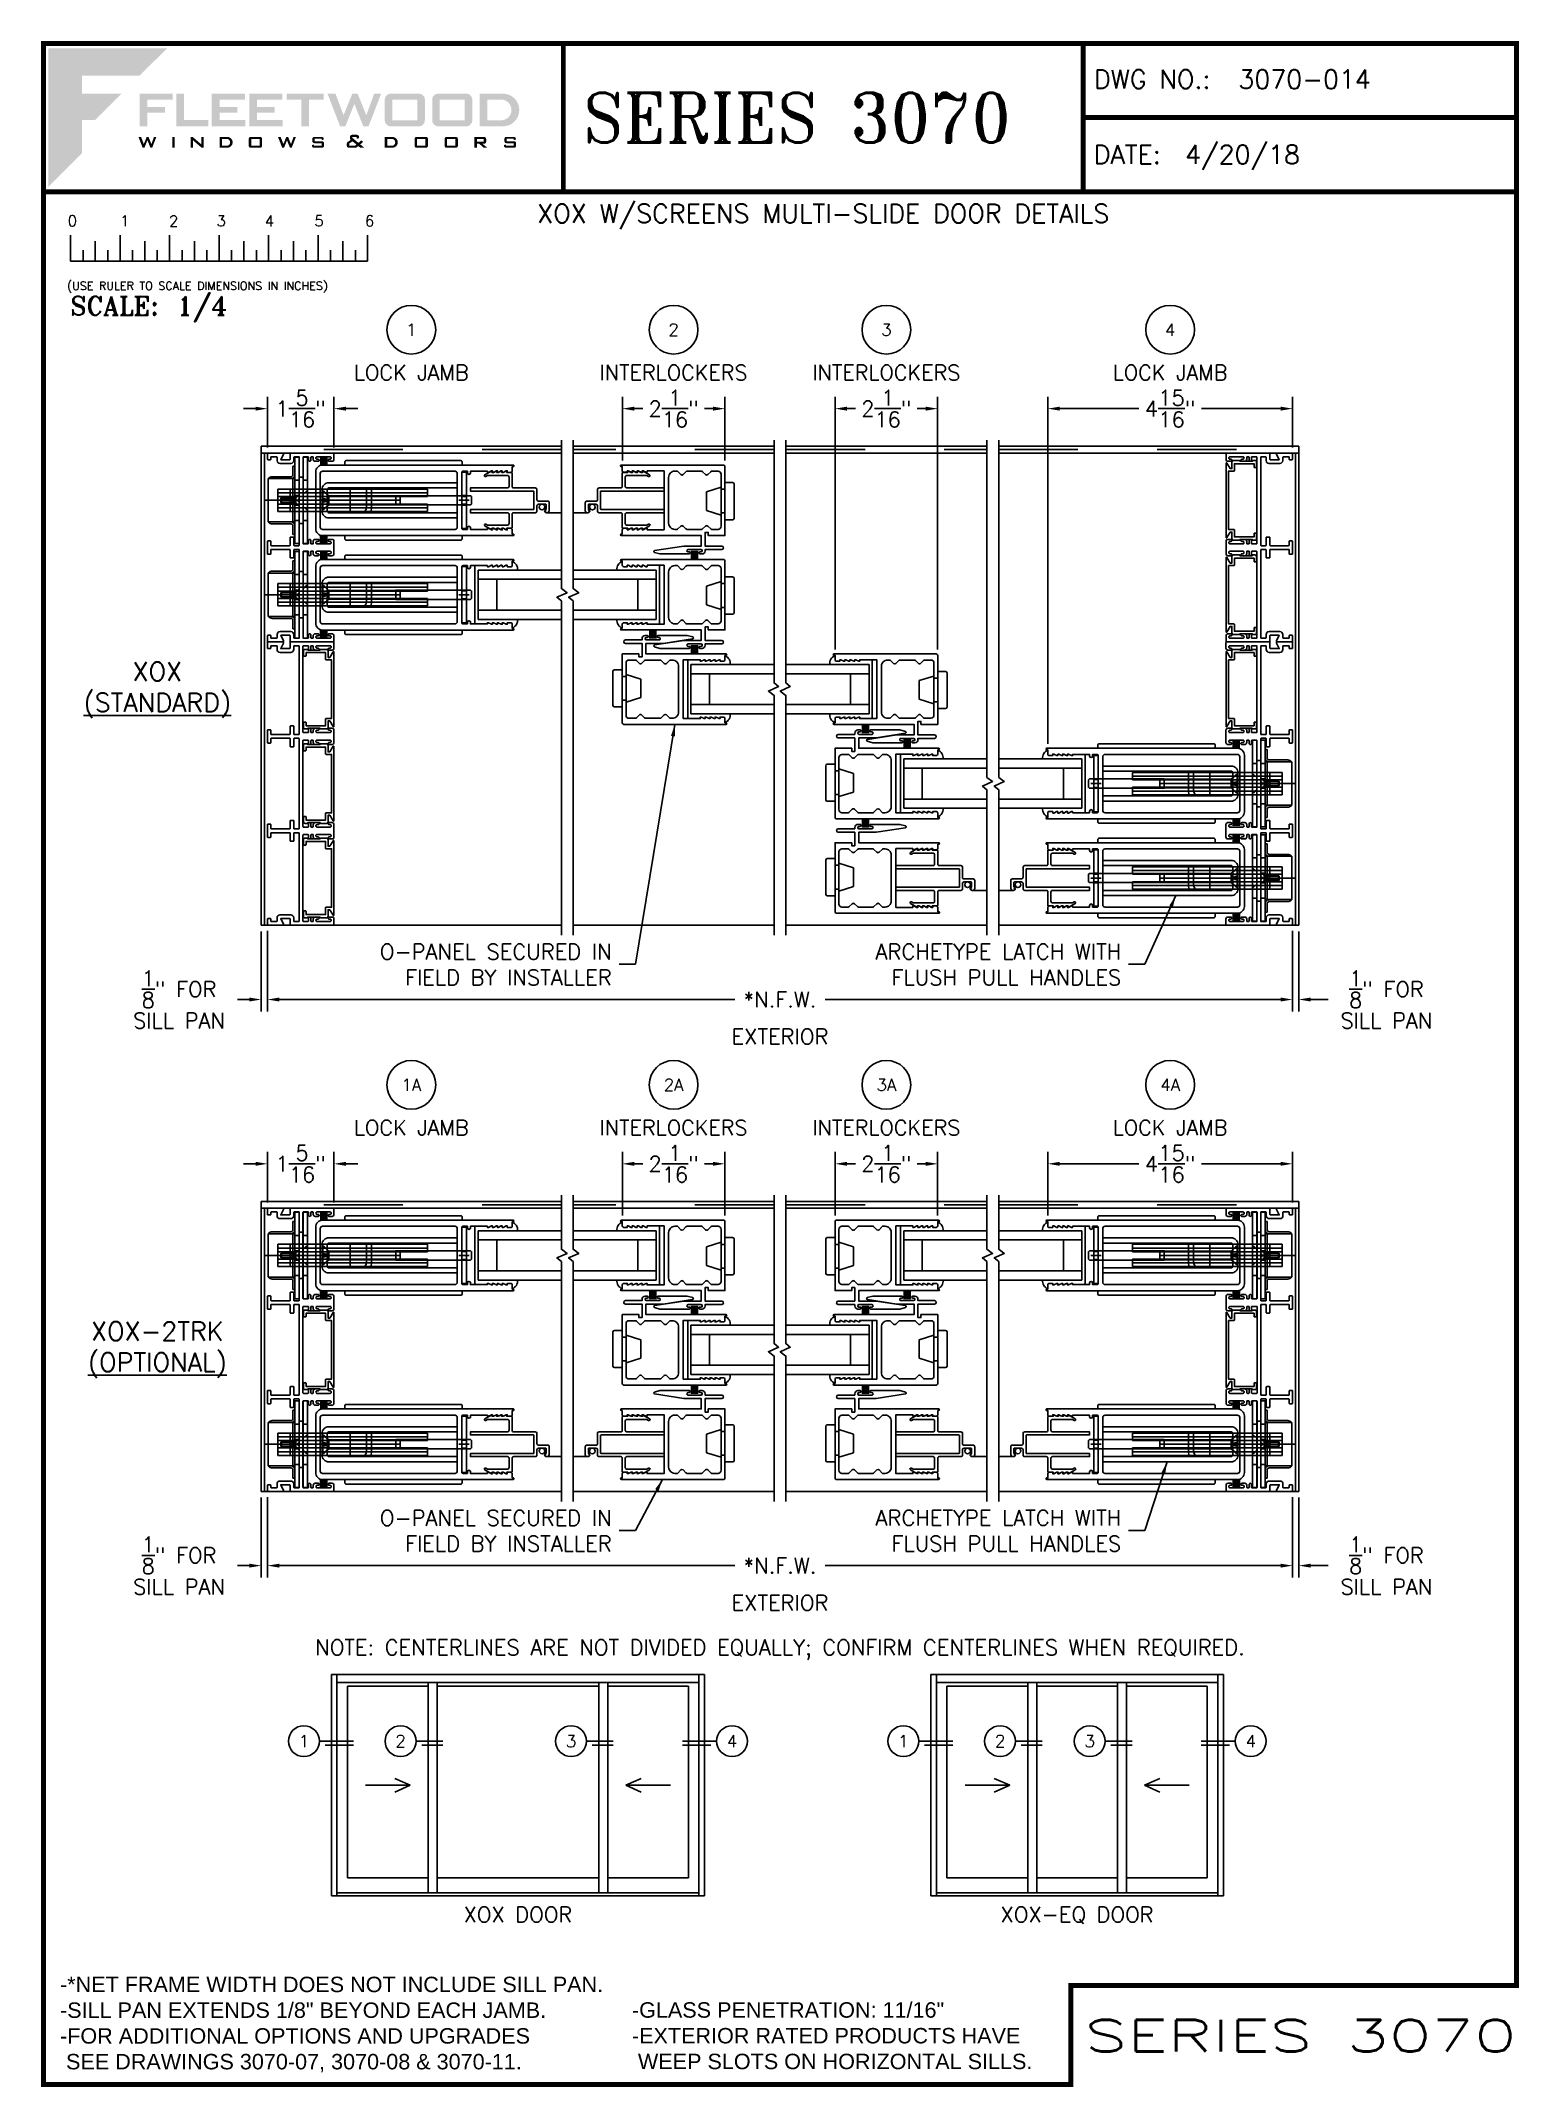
# Paper-space layout 'QUARTER SCALE' of a CAD drawing. Extents: x 0.4 to 7.8, y -0.1 to 10.2.
# The model-space entities are those that its viewports show. They can reach past a viewport. Long polylines and large blocks are cut down to what shows.
import ezdxf
from ezdxf.enums import TextEntityAlignment as Align

# ---------------------------------------------------------------- set-up
doc = ezdxf.new("R2010")
doc.units = 0
doc.header["$LTSCALE"] = 0.25
doc.header["$MEASUREMENT"] = 0
doc.linetypes.add('HIDDEN', pattern=[0.375, 0.25, -0.125])
doc.layers.get('0').update_dxf_attribs({"linetype": 'CONTINUOUS'})
doc.layers.get('DEFPOINTS').update_dxf_attribs({"color": 1, "linetype": 'CONTINUOUS'})
for name, color, linetype in [('DIM', 7, 'CONTINUOUS'), ('ELEV_FRAME', 1, 'CONTINUOUS'), ('ELEV_VENT', 5, 'CONTINUOUS'), ('ELEVATION TEXT', 7, 'CONTINUOUS'), ('FRAME', 1, 'CONTINUOUS'), ('GLASS-VINYL', 7, 'CONTINUOUS'), ('MISC', 7, 'CONTINUOUS'), ('SASH', 5, 'CONTINUOUS'), ('SEAL', 7, 'CONTINUOUS'), ('SILL-PAN', 7, 'CONTINUOUS'), ('STRIKE', 7, 'CONTINUOUS'), ('TEXT', 7, 'CONTINUOUS'), ('TITLE_BLOCK', 7, 'CONTINUOUS'), ('VENT', 5, 'CONTINUOUS')]:
    doc.layers.add(name, color=color, linetype=linetype)
doc.layers.add('VP', color=40, linetype='CONTINUOUS', plot=False)
doc.layers.get('VP').off()
doc.styles.add('ROMANS', font='romans')
doc.styles.add('ROMANT', font='romant')
doc.styles.add('SIMPLEX-050', font='simplex.shx', dxfattribs={"height": 0.05})
doc.styles.add('SIMPLEX-094', font='simplex.shx', dxfattribs={"height": 0.094})
doc.styles.get("Standard").update_dxf_attribs({"font": 'simplex.shx'})
doc.dimstyles.get("Standard").update_dxf_attribs({"dimtxt": 0.18, "dimasz": 0.18, "dimexe": 0.18, "dimexo": 0.0625, "dimgap": 0.09, "dimtad": 0, "dimtih": 1, "dimtoh": 1, "dimdec": 4, "dimzin": 0, "dimdsep": 46, "dimtxsty": 'Standard', "dimcen": 0.09, "dimadec": 0, "dimazin": 0, "dimtfac": 1, "dimtdec": 4, "dimtofl": 0, "dimtmove": 0, "dimatfit": 3, "dimfxl": 0, "dimtolj": 1, "dimtzin": 0, "dimarcsym": 0})

psp = doc.layouts.new('QUARTER SCALE')

# ---------------------------------------------------------------- texts
at = {"layer": 'ELEVATION TEXT'}
for s, height, p in [('EXTERIOR', 0.078, (4.113008, 5.189966)), ('EXTERIOR', 0.078, (4.113008, 2.329267)), ('1', 0.062, (1.709272, 1.630228)), ('2', 0.062, (2.197183, 1.630228)), ('3', 0.062, (3.058019, 1.630228)), ('4', 0.062, (3.870975, 1.630228)), ('1', 0.062, (4.736146, 1.630228)), ('2', 0.062, (5.224057, 1.630228)), ('3', 0.062, (5.676914, 1.630228)), ('4', 0.062, (6.48987, 1.630228)), ('XOX DOOR', 0.078, (2.790123, 0.75449)), ('XOX-EQ DOOR', 0.078, (5.613008, 0.75449))]:
    psp.add_text(s, height=height, dxfattribs=at).set_placement(p, align=Align.MIDDLE_CENTER)
at = {"layer": 'TEXT'}
for s, insert, char_height, width, attachment_point in [('XOX W/SCREENS MULTI-SLIDE DOOR DETAILS', (4.331508, 9.332105), 0.094, 6.625, 5), ('XOX{\\L\\P(STANDARD)}', (0.969039, 6.94028), 0.094, 0.625, 5), ('O-PANEL SECURED IN\\PFIELD BY INSTALLER', (3.263185, 5.553578), 0.078, 1.65974616, 6), ('ARCHETYPE LATCH WITH\\PFLUSH PULL HANDLES', (5.83606, 5.553683), 0.078, 1.65974616, 6), ('XOX-2TRK\\P{\\L(OPTIONAL)}', (0.969039, 3.607268), 0.094, 0.625, 5), ('O-PANEL SECURED IN\\PFIELD BY INSTALLER', (3.263185, 2.692879), 0.078, 1.65974616, 6), ('ARCHETYPE LATCH WITH\\PFLUSH PULL HANDLES', (5.83606, 2.692984), 0.078, 1.65974616, 6), ('NOTE: CENTERLINES ARE NOT DIVIDED EQUALLY; CONFIRM CENTERLINES WHEN REQUIRED.', (4.113008, 2.092233), 0.078, 5.52962536, 5), ('\\A1;{\\fArial|b0|i0|c0|p34;-*NET FRAME WIDTH DOES NOT INCLUDE SILL PAN.\\P-SILL PAN EXTENDS 1/8" BEYOND EACH JAMB.\\P-FOR ADDITIONAL OPTIONS AND UPGRADES\\P SEE DRAWINGS 3070-07, 3070-08 & 3070-11.}', (0.477831, -0.04225), 0.078, 2.8532611, 7), ('\\A1;{\\fArial|b0|i0|c0|p34;-GLASS PENETRATION: 11/16"\\P-EXTERIOR RATED PRODUCTS HAVE\\P WEEP SLOTS ON HORIZONTAL SILLS.}', (3.365406, -0.027832), 0.078, 2.8532611, 7)]:
    psp.add_mtext(s, dxfattribs=dict(at, insert=insert, char_height=char_height, width=width, attachment_point=attachment_point))

msp = doc.modelspace()

# ---------------------------------------------------------------- blocks, each defined once
blk = doc.blocks.new('*D25')
at = {"color": 0, "lineweight": -2}
for p, q in [((1.525, 2.863), (1.525, 2.457)), ((6.701, 2.863), (6.701, 2.457)), ((1.585, 2.517), (3.885, 2.517)), ((6.641, 2.517), (4.341, 2.517))]:
    blk.add_line(p, q, dxfattribs=at)
at = {"color": 0}
for points in [[(1.585, 2.527), (1.585, 2.507), (1.525, 2.517)], [(6.641, 2.527), (6.641, 2.507), (6.701, 2.517)]]:
    blk.add_solid(points, dxfattribs=at)
at = {"layer": 'DEFPOINTS', "color": 0}
for p in [(1.525, 2.894), (6.701, 2.894), (6.701, 2.517)]:
    blk.add_point(p, dxfattribs=at)
at = {"color": 0, "insert": (4.113, 2.517), "char_height": 0.078, "attachment_point": 5}
blk.add_mtext('\\A1;*N.F.W.', dxfattribs=at)
blk = doc.blocks.new('*D26')
at = {"color": 0, "lineweight": -2}
for p, q in [((4.391, 4.286), (4.391, 4.607)), ((4.909, 4.286), (4.909, 4.607)), ((4.451, 4.547), (4.494, 4.547)), ((4.849, 4.547), (4.806, 4.547))]:
    blk.add_line(p, q, dxfattribs=at)
at = {"color": 0}
for points in [[(4.451, 4.557), (4.451, 4.537), (4.391, 4.547)], [(4.849, 4.557), (4.849, 4.537), (4.909, 4.547)]]:
    blk.add_solid(points, dxfattribs=at)
at = {"layer": 'DEFPOINTS', "color": 0}
for p in [(4.909, 4.547), (4.391, 4.255), (4.909, 4.255)]:
    blk.add_point(p, dxfattribs=at)
at = {"color": 0, "insert": (4.65, 4.547), "char_height": 0.078, "attachment_point": 5}
blk.add_mtext('\\A1;2{\\H1.000000x;\\S1/16;}"', dxfattribs=at)
blk = doc.blocks.new('*D27')
at = {"layer": 'DEFPOINTS', "color": 0}
for p in [(1.861, 4.547), (1.525, 4.32), (1.861, 4.32)]:
    blk.add_point(p, dxfattribs=at)
at = {"layer": 'TEXT', "color": 0, "lineweight": -2}
for p, q in [((1.525, 4.351), (1.525, 4.607)), ((1.861, 4.351), (1.861, 4.607)), ((1.465, 4.547), (1.405, 4.547)), ((1.921, 4.547), (1.981, 4.547))]:
    blk.add_line(p, q, dxfattribs=at)
at = {"layer": 'TEXT', "color": 0}
for points in [[(1.465, 4.557), (1.465, 4.537), (1.525, 4.547)], [(1.921, 4.557), (1.921, 4.537), (1.861, 4.547)]]:
    blk.add_solid(points, dxfattribs=at)
at = {"layer": 'TEXT', "color": 0, "insert": (1.693, 4.547), "char_height": 0.078, "attachment_point": 5}
blk.add_mtext('\\A1;1{\\H1.000000x;\\S5/16;}"', dxfattribs=at)
blk = doc.blocks.new('sectball')
blk.add_circle((0, 0), 0.125)
blk.add_attdef('NO', text='', height=0.062).set_placement((0, 0), align=Align.MIDDLE_CENTER)
for tag, p in [('LINE1', (0, -0.259)), ('LINE2', (0, -0.386)), ('LINE3', (0, -0.521))]:
    blk.add_attdef(tag, text='', height=0.078).set_placement(p, align=Align.CENTER)
blk = doc.blocks.new('Quarter')
for p, q in [((0.137, -0.35), (0.137, -0.219)), ((0.2, -0.35), (0.2, -0.294)), ((0.262, -0.35), (0.262, -0.249)), ((0.325, -0.35), (0.325, -0.294)), ((0.387, -0.35), (0.387, -0.219)), ((0.45, -0.35), (0.45, -0.294)), ((0.512, -0.35), (0.512, -0.249)), ((0.575, -0.35), (0.575, -0.294)), ((0.637, -0.35), (0.637, -0.219)), ((0.7, -0.35), (0.7, -0.294)), ((0.762, -0.35), (0.762, -0.249)), ((0.825, -0.35), (0.825, -0.294)), ((0.887, -0.35), (0.887, -0.219)), ((0.95, -0.35), (0.95, -0.294)), ((1.012, -0.35), (1.012, -0.249)), ((1.075, -0.35), (1.075, -0.294)), ((1.137, -0.35), (1.137, -0.219)), ((1.2, -0.35), (1.2, -0.294)), ((1.262, -0.35), (1.262, -0.249)), ((1.325, -0.35), (1.325, -0.294)), ((1.387, -0.35), (1.387, -0.219)), ((1.45, -0.35), (1.45, -0.294)), ((1.512, -0.35), (1.512, -0.249)), ((1.575, -0.35), (1.575, -0.294)), ((1.637, -0.35), (1.637, -0.219)), ((0.137, -0.35), (1.637, -0.35))]:
    blk.add_line(p, q)
for s, p in [('0', (0.123, -0.174)), ('1', (0.387, -0.174)), ('2', (0.634, -0.175)), ('3', (0.874, -0.174)), ('4', (1.118, -0.175)), ('5', (1.368, -0.174)), ('6', (1.623, -0.174))]:
    blk.add_text(s, height=0.055).set_placement(p)
at = {"style": 'ROMANS'}
blk.add_text('(USE RULER TO SCALE DIMENSIONS IN INCHES)', height=0.04115, dxfattribs=at).set_placement((0.12, -0.495))
blk = doc.blocks.new('Fleetwood_Logo_6-10-15')
h = blk.add_hatch(color=154)
h.dxf.hatch_style = 1
h.paths.add_polyline_path([(0.2526, -0.0017), (0.0019, -0.0017), (0.0019, -0.2942), (0.0725, -0.2236), (0.0725, -0.1535), (0.1007, -0.1535), (0.1567, -0.0976), (0.0725, -0.0976), (0.0725, -0.0596), (0.1946, -0.0596)])
h = blk.add_hatch(color=251)
h.dxf.hatch_style = 1
h.paths.add_polyline_path([(0.2487, -0.1256), (0.2112, -0.1256), (0.2112, -0.1102), (0.2647, -0.1102), (0.2647, -0.0976), (0.1946, -0.0976), (0.1946, -0.1667), (0.2112, -0.1667), (0.2112, -0.1377), (0.2487, -0.1377)])
h = blk.add_hatch(color=251)
h.dxf.hatch_style = 1
h.paths.add_polyline_path([(0.2886, -0.0976), (0.272, -0.0976), (0.272, -0.1667), (0.3401, -0.1667), (0.3401, -0.1535), (0.2886, -0.1535)])
h = blk.add_hatch(color=251)
h.dxf.hatch_style = 1
h.paths.add_polyline_path([(0.4175, -0.0976), (0.3474, -0.0976), (0.3474, -0.1667), (0.4185, -0.1667), (0.4185, -0.1534), (0.364, -0.1534), (0.364, -0.1377), (0.4015, -0.1377), (0.4015, -0.1256), (0.364, -0.1256), (0.364, -0.1102), (0.4175, -0.1102)])
h = blk.add_hatch(color=251)
h.dxf.hatch_style = 1
h.paths.add_polyline_path([(0.4965, -0.0976), (0.4264, -0.0976), (0.4264, -0.1667), (0.4975, -0.1667), (0.4975, -0.1534), (0.443, -0.1534), (0.443, -0.1377), (0.4804, -0.1377), (0.4804, -0.1256), (0.443, -0.1256), (0.443, -0.1102), (0.4965, -0.1102)])
h = blk.add_hatch(color=251)
h.dxf.hatch_style = 1
h.paths.add_polyline_path([(0.5842, -0.0976), (0.5054, -0.0976), (0.5054, -0.1102), (0.5365, -0.1102), (0.5365, -0.1667), (0.5531, -0.1667), (0.5531, -0.1102), (0.5842, -0.1102)])
h = blk.add_hatch(color=251)
h.dxf.hatch_style = 1
h.paths.add_polyline_path([(0.6089, -0.0976), (0.5921, -0.0976), (0.6188, -0.1667), (0.63, -0.1667), (0.6489, -0.1192), (0.6679, -0.1667), (0.6789, -0.1667), (0.7056, -0.0976), (0.6908, -0.0976), (0.6742, -0.1433), (0.6558, -0.0976), (0.6446, -0.0976), (0.6261, -0.1433)])
h = blk.add_hatch(color=251)
h.dxf.hatch_style = 1
h.paths.add_polyline_path([(0.7853, -0.0976), (0.726, -0.0976, 0.414214), (0.7133, -0.1102), (0.7133, -0.154, 0.414214), (0.726, -0.1667), (0.7853, -0.1667, 0.414214), (0.798, -0.154), (0.798, -0.1102, 0.414214)])
h.paths.add_polyline_path([(0.7819, -0.1102), (0.7819, -0.154), (0.7294, -0.154), (0.7294, -0.1102)], flags=16)
h = blk.add_hatch(color=251)
h.dxf.hatch_style = 1
h.paths.add_polyline_path([(0.8856, -0.0976), (0.8262, -0.0976, 0.414214), (0.8136, -0.1102), (0.8136, -0.154, 0.414214), (0.8262, -0.1667), (0.8856, -0.1667, 0.414214), (0.8982, -0.154), (0.8982, -0.1102, 0.414214)])
h.paths.add_polyline_path([(0.8822, -0.1102), (0.8822, -0.154), (0.8296, -0.154), (0.8296, -0.1102)], flags=16)
h = blk.add_hatch(color=251)
h.dxf.hatch_style = 1
h.paths.add_polyline_path([(0.9632, -0.0976), (0.914, -0.0976), (0.914, -0.1667), (0.9632, -0.1667, 1)])
h.paths.add_polyline_path([(0.9301, -0.1102), (0.9593, -0.1102, -1), (0.9593, -0.154), (0.9301, -0.154)], flags=16)
h = blk.add_hatch(color=7)
h.dxf.hatch_style = 1
h.paths.add_polyline_path([(0.2301, -0.1891), (0.2251, -0.1891), (0.2196, -0.2043), (0.2134, -0.1891), (0.2097, -0.1891), (0.2035, -0.2043), (0.1978, -0.1891), (0.1922, -0.1891), (0.2011, -0.2121), (0.2048, -0.2121), (0.2112, -0.1963), (0.2175, -0.2121), (0.2212, -0.2121)])
h = blk.add_hatch(color=7)
h.dxf.hatch_style = 1
h.paths.add_polyline_path([(0.2691, -0.1891), (0.2637, -0.1891), (0.2637, -0.2118), (0.2637, -0.2121), (0.2691, -0.2121)])
h = blk.add_hatch(color=7)
h.dxf.hatch_style = 1
h.paths.add_polyline_path([(0.3077, -0.1964), (0.3259, -0.2121), (0.3298, -0.2121), (0.3298, -0.1891), (0.325, -0.1891), (0.325, -0.2047), (0.3067, -0.1891), (0.3029, -0.1891), (0.3029, -0.2121), (0.3077, -0.2121)])
h = blk.add_hatch(color=7)
h.dxf.hatch_style = 1
h.paths.add_polyline_path([(0.3801, -0.1891), (0.3637, -0.1891), (0.3637, -0.2121), (0.3801, -0.2121, 1)])
h.paths.add_polyline_path([(0.3691, -0.2079), (0.3691, -0.1933), (0.3788, -0.1933, -1), (0.3788, -0.2079)], flags=16)
h = blk.add_hatch(color=7)
h.dxf.hatch_style = 1
h.paths.add_polyline_path([(0.4537, -0.2079), (0.4537, -0.1933, 0.414214), (0.4495, -0.1891), (0.4297, -0.1891, 0.414214), (0.4255, -0.1933), (0.4255, -0.2079, 0.414214), (0.4297, -0.2121), (0.4495, -0.2121, 0.414214)])
h.paths.add_polyline_path([(0.4308, -0.2079), (0.4308, -0.1933), (0.4484, -0.1933), (0.4484, -0.2079)], flags=16)
h = blk.add_hatch(color=7)
h.dxf.hatch_style = 1
h.paths.add_polyline_path([(0.5253, -0.1891), (0.5203, -0.1891), (0.5148, -0.2043), (0.5087, -0.1891), (0.5049, -0.1891), (0.4988, -0.2043), (0.493, -0.1891), (0.4874, -0.1891), (0.4963, -0.2121), (0.5001, -0.2121), (0.5064, -0.1963), (0.5127, -0.2121), (0.5164, -0.2121)])
h = blk.add_hatch(color=7)
h.dxf.hatch_style = 1
h.paths.add_polyline_path([(0.5801, -0.1891), (0.5643, -0.1891, 0.414214), (0.56, -0.1933), (0.56, -0.1981, 0.414214), (0.5643, -0.2024), (0.58, -0.2024), (0.58, -0.2078), (0.5637, -0.2078), (0.5637, -0.2052), (0.5591, -0.2062), (0.5591, -0.2078, 0.414214), (0.5634, -0.2121), (0.5805, -0.2121, 0.414214), (0.5848, -0.2078), (0.5848, -0.2024, 0.414214), (0.5805, -0.1982), (0.5648, -0.1982), (0.5648, -0.193), (0.5798, -0.193), (0.5798, -0.1958), (0.5843, -0.1948), (0.5843, -0.1933, 0.414214)])
h = blk.add_hatch(color=7)
h.dxf.hatch_style = 1
h.paths.add_polyline_path([(0.645, -0.1913, -0.222262), (0.6447, -0.1906), (0.6447, -0.1892), (0.6535, -0.1892), (0.6535, -0.193), (0.6587, -0.1918), (0.6587, -0.189, 0.414214), (0.6544, -0.1847), (0.6437, -0.1847, 0.414214), (0.6394, -0.189), (0.6394, -0.1922, 0.222262), (0.6407, -0.1948), (0.6415, -0.1955), (0.6345, -0.1998, 0.260684), (0.6329, -0.2027), (0.6329, -0.2078, 0.414214), (0.6372, -0.2121), (0.6514, -0.2121, 0.17577), (0.6536, -0.2113), (0.657, -0.2085), (0.6614, -0.2121), (0.6699, -0.2121), (0.6613, -0.2049), (0.6676, -0.1997), (0.6637, -0.1964), (0.6574, -0.2017)])
h.paths.add_polyline_path([(0.6532, -0.2052), (0.6509, -0.2072, -0.17577), (0.6502, -0.2074), (0.6382, -0.2074), (0.6382, -0.2033, -0.260684), (0.6387, -0.2025), (0.6451, -0.1985)], flags=16)
h = blk.add_hatch(color=7)
h.dxf.hatch_style = 1
h.paths.add_polyline_path([(0.7294, -0.1891), (0.713, -0.1891), (0.713, -0.2121), (0.7294, -0.2121, 1)])
h.paths.add_polyline_path([(0.7184, -0.2079), (0.7184, -0.1933), (0.7281, -0.1933, -1), (0.7281, -0.2079)], flags=16)
h = blk.add_hatch(color=7)
h.dxf.hatch_style = 1
h.paths.add_polyline_path([(0.8045, -0.2079), (0.8045, -0.1933, 0.414214), (0.8003, -0.1891), (0.7805, -0.1891, 0.414214), (0.7763, -0.1933), (0.7763, -0.2079, 0.414214), (0.7805, -0.2121), (0.8003, -0.2121, 0.414214)])
h.paths.add_polyline_path([(0.7816, -0.2079), (0.7816, -0.1933), (0.7992, -0.1933), (0.7992, -0.2079)], flags=16)
h = blk.add_hatch(color=7)
h.dxf.hatch_style = 1
h.paths.add_polyline_path([(0.8678, -0.2079), (0.8678, -0.1933, 0.414214), (0.8636, -0.1891), (0.8438, -0.1891, 0.414214), (0.8396, -0.1933), (0.8396, -0.2079, 0.414214), (0.8438, -0.2121), (0.8636, -0.2121, 0.414214)])
h.paths.add_polyline_path([(0.8449, -0.2079), (0.8449, -0.1933), (0.8624, -0.1933), (0.8624, -0.2079)], flags=16)
h = blk.add_hatch(color=7)
h.dxf.hatch_style = 1
h.paths.add_polyline_path([(0.9277, -0.1993), (0.9277, -0.1933, 0.414214), (0.9235, -0.1891), (0.9028, -0.1891), (0.9028, -0.2121), (0.9082, -0.2121), (0.9082, -0.2035), (0.9131, -0.2035), (0.9224, -0.2121), (0.9303, -0.2121), (0.9197, -0.2035), (0.9235, -0.2035, 0.414214)])
h.paths.add_polyline_path([(0.9082, -0.1993), (0.9082, -0.1933), (0.9214, -0.1933, -0.414214), (0.9224, -0.1943), (0.9224, -0.1983, -0.414214), (0.9214, -0.1993)], flags=16)
h = blk.add_hatch(color=7)
h.dxf.hatch_style = 1
h.paths.add_polyline_path([(0.9867, -0.1982), (0.971, -0.1982), (0.971, -0.193), (0.9859, -0.193), (0.9859, -0.1958), (0.9905, -0.1948), (0.9905, -0.1933, 0.414214), (0.9863, -0.1891), (0.9705, -0.1891, 0.414214), (0.9662, -0.1933), (0.9662, -0.1981, 0.414214), (0.9705, -0.2024), (0.9862, -0.2024), (0.9862, -0.2078), (0.9699, -0.2078), (0.9699, -0.2052), (0.9653, -0.2062), (0.9653, -0.2078, 0.414214), (0.9696, -0.2121), (0.9867, -0.2121, 0.414214), (0.991, -0.2078), (0.991, -0.2024, 0.414214)])
blk = doc.blocks.new('A-SIZE_P_QS')
at = {"const_width": 0.025}
blk.add_lwpolyline([(7.751, 0.5), (7.751, 10.312), (0.313, 10.312), (0.313, 0), (5.501, 0), (5.501, 0.5)], close=True, dxfattribs=at)
for points in [[(2.938, 10.312), (2.938, 9.562)], [(5.563, 10.312), (5.563, 9.562)], [(5.563, 9.937), (7.751, 9.937)], [(0.313, 9.562), (7.751, 9.562)]]:
    blk.add_lwpolyline(points, dxfattribs=at)
at = {"xscale": 2.387023416083395, "yscale": 2.387023416083395, "zscale": 2.387023416083395}
blk.add_blockref('Fleetwood_Logo_6-10-15', (0.334, 10.291), dxfattribs=at)
blk.add_blockref('Quarter', (0.313, 9.562))
at = {"style": 'SIMPLEX-094'}
for s, p in [('DWG NO.:', (5.617, 10.084)), ('DATE:', (5.616, 9.704))]:
    blk.add_text(s, height=0.094, dxfattribs=at).set_placement(p)
for tag, p, style in [('DWG_NO', (6.346, 10.084), 'SIMPLEX-094'), ('DATE', (6.077, 9.704), 'SIMPLEX-094'), ('SCALE', (0.988, 8.939), 'ROMANT')]:
    blk.add_attdef(tag, p, '', height=0.094, dxfattribs=dict(style=style))
for tag, height, style, width, p, p2 in [('DWG_NO_F', 0.094, 'SIMPLEX-094', 1.745692, (6.347, 10.084), (7.683, 10.084)), ('PRODUCT', 0.25, 'ROMANT', 1.349007, (3.038, 9.812), (5.463, 9.812)), ('PRODUCT', 0.16, 'SIMPLEX-050', 20.447274, (5.57, 0.167), (7.751, 0.167))]:
    blk.add_attdef(tag, text='', height=height, dxfattribs=dict(style=style, width=width)).set_placement(p, p2, align=Align.FIT)
at = {"layer": 'TITLE_BLOCK', "style": 'ROMANT'}
blk.add_text('SCALE:', height=0.094, dxfattribs=at).set_placement((0.449, 8.939))
blk = doc.blocks.new('*D56')
at = {"color": 0, "lineweight": -2}
for p, q in [((3.317, 4.286), (3.317, 4.607)), ((3.835, 4.286), (3.835, 4.607)), ((3.377, 4.547), (3.42, 4.547)), ((3.775, 4.547), (3.732, 4.547))]:
    blk.add_line(p, q, dxfattribs=at)
at = {"color": 0}
for points in [[(3.377, 4.557), (3.377, 4.537), (3.317, 4.547)], [(3.775, 4.557), (3.775, 4.537), (3.835, 4.547)]]:
    blk.add_solid(points, dxfattribs=at)
at = {"layer": 'DEFPOINTS', "color": 0}
for p in [(3.835, 4.547), (3.317, 4.255), (3.835, 4.255)]:
    blk.add_point(p, dxfattribs=at)
at = {"color": 0, "insert": (3.576, 4.547), "char_height": 0.078, "attachment_point": 5}
blk.add_mtext('\\A1;2{\\H1.000000x;\\S1/16;}"', dxfattribs=at)
blk = doc.blocks.new('*D57')
at = {"layer": 'DEFPOINTS', "color": 0}
for p in [(5.465, 4.547), (5.465, 4.255), (6.701, 4.32)]:
    blk.add_point(p, dxfattribs=at)
at = {"layer": 'TEXT', "color": 0, "lineweight": -2}
for p, q in [((5.465, 4.286), (5.465, 4.607)), ((6.701, 4.351), (6.701, 4.607)), ((5.525, 4.547), (5.925, 4.547)), ((6.641, 4.547), (6.241, 4.547))]:
    blk.add_line(p, q, dxfattribs=at)
at = {"layer": 'TEXT', "color": 0}
for points in [[(5.525, 4.557), (5.525, 4.537), (5.465, 4.547)], [(6.641, 4.557), (6.641, 4.537), (6.701, 4.547)]]:
    blk.add_solid(points, dxfattribs=at)
at = {"layer": 'TEXT', "color": 0, "insert": (6.083, 4.547), "char_height": 0.078, "attachment_point": 5}
blk.add_mtext('\\A1;4{\\H1.000000x;\\S15/16;}"', dxfattribs=at)
blk = doc.blocks.new('*D59')
at = {"layer": 'DEFPOINTS', "color": 0}
for p in [(1.494, 2.892), (1.525, 2.894), (1.525, 2.517)]:
    blk.add_point(p, dxfattribs=at)
at = {"layer": 'TEXT', "color": 0, "lineweight": -2}
for p, q in [((1.494, 2.861), (1.494, 2.457)), ((1.525, 2.863), (1.525, 2.457)), ((1.434, 2.517), (1.374, 2.517)), ((1.585, 2.517), (1.645, 2.517))]:
    blk.add_line(p, q, dxfattribs=at)
at = {"layer": 'TEXT', "color": 0}
for points in [[(1.434, 2.527), (1.434, 2.507), (1.494, 2.517)], [(1.585, 2.527), (1.585, 2.507), (1.525, 2.517)]]:
    blk.add_solid(points, dxfattribs=at)
at = {"layer": 'TEXT', "color": 0, "insert": (1.079, 2.517), "char_height": 0.078, "attachment_point": 5}
blk.add_mtext('\\A1;{\\H1x;\\S1/8;}" FOR\\PSILL PAN', dxfattribs=at)
blk = doc.blocks.new('*D60')
at = {"layer": 'DEFPOINTS', "color": 0}
for p in [(6.701, 2.894), (6.732, 2.892), (6.701, 2.517)]:
    blk.add_point(p, dxfattribs=at)
at = {"layer": 'TEXT', "color": 0, "lineweight": -2}
for p, q in [((6.701, 2.863), (6.701, 2.457)), ((6.732, 2.861), (6.732, 2.457)), ((6.641, 2.517), (6.581, 2.517)), ((6.792, 2.517), (6.88, 2.517))]:
    blk.add_line(p, q, dxfattribs=at)
at = {"layer": 'TEXT', "color": 0}
for points in [[(6.641, 2.527), (6.641, 2.507), (6.701, 2.517)], [(6.792, 2.527), (6.792, 2.507), (6.732, 2.517)]]:
    blk.add_solid(points, dxfattribs=at)
at = {"layer": 'TEXT', "color": 0, "insert": (7.175, 2.517), "char_height": 0.078, "attachment_point": 5}
blk.add_mtext('\\A1;{\\H1.000000x;\\S1/8;}" FOR\\PSILL PAN', dxfattribs=at)
blk = doc.blocks.new('*D64')
at = {"color": 0, "lineweight": -2}
for p, q in [((1.525, 5.724), (1.525, 5.317)), ((6.701, 5.724), (6.701, 5.317)), ((1.585, 5.377), (3.885, 5.377)), ((6.641, 5.377), (4.341, 5.377))]:
    blk.add_line(p, q, dxfattribs=at)
at = {"color": 0}
for points in [[(1.585, 5.387), (1.585, 5.367), (1.525, 5.377)], [(6.641, 5.387), (6.641, 5.367), (6.701, 5.377)]]:
    blk.add_solid(points, dxfattribs=at)
at = {"layer": 'DEFPOINTS', "color": 0}
for p in [(1.525, 5.755), (6.701, 5.755), (6.701, 5.377)]:
    blk.add_point(p, dxfattribs=at)
at = {"color": 0, "insert": (4.113, 5.377), "char_height": 0.078, "attachment_point": 5}
blk.add_mtext('\\A1;*N.F.W.', dxfattribs=at)
blk = doc.blocks.new('*D65')
at = {"layer": 'DEFPOINTS', "color": 0}
for p in [(1.494, 5.752), (1.525, 5.755), (1.525, 5.377)]:
    blk.add_point(p, dxfattribs=at)
at = {"layer": 'TEXT', "color": 0, "lineweight": -2}
for p, q in [((1.494, 5.721), (1.494, 5.317)), ((1.525, 5.724), (1.525, 5.317)), ((1.434, 5.377), (1.374, 5.377)), ((1.585, 5.377), (1.645, 5.377))]:
    blk.add_line(p, q, dxfattribs=at)
at = {"layer": 'TEXT', "color": 0}
for points in [[(1.434, 5.387), (1.434, 5.367), (1.494, 5.377)], [(1.585, 5.387), (1.585, 5.367), (1.525, 5.377)]]:
    blk.add_solid(points, dxfattribs=at)
at = {"layer": 'TEXT', "color": 0, "insert": (1.079, 5.377), "char_height": 0.078, "attachment_point": 5}
blk.add_mtext('\\A1;{\\H1.000000x;\\S1/8;}" FOR\\PSILL PAN', dxfattribs=at)
blk = doc.blocks.new('*D66')
at = {"layer": 'DEFPOINTS', "color": 0}
for p in [(6.701, 5.755), (6.732, 5.752), (6.701, 5.377)]:
    blk.add_point(p, dxfattribs=at)
at = {"layer": 'TEXT', "color": 0, "lineweight": -2}
for p, q in [((6.701, 5.724), (6.701, 5.317)), ((6.732, 5.721), (6.732, 5.317)), ((6.641, 5.377), (6.581, 5.377)), ((6.792, 5.377), (6.88, 5.377))]:
    blk.add_line(p, q, dxfattribs=at)
at = {"layer": 'TEXT', "color": 0}
for points in [[(6.641, 5.387), (6.641, 5.367), (6.701, 5.377)], [(6.792, 5.387), (6.792, 5.367), (6.732, 5.377)]]:
    blk.add_solid(points, dxfattribs=at)
at = {"layer": 'TEXT', "color": 0, "insert": (7.175, 5.377), "char_height": 0.078, "attachment_point": 5}
blk.add_mtext('\\A1;{\\H1.000000x;\\S1/8;}" FOR\\PSILL PAN', dxfattribs=at)
blk = doc.blocks.new('*D67')
at = {"color": 0, "lineweight": -2}
for p, q in [((4.391, 7.146), (4.391, 8.422)), ((4.909, 7.146), (4.909, 8.422)), ((4.451, 8.362), (4.494, 8.362)), ((4.849, 8.362), (4.806, 8.362))]:
    blk.add_line(p, q, dxfattribs=at)
at = {"color": 0}
for points in [[(4.451, 8.372), (4.451, 8.352), (4.391, 8.362)], [(4.849, 8.372), (4.849, 8.352), (4.909, 8.362)]]:
    blk.add_solid(points, dxfattribs=at)
at = {"layer": 'DEFPOINTS', "color": 0}
for p in [(4.909, 8.362), (4.391, 7.115), (4.909, 7.115)]:
    blk.add_point(p, dxfattribs=at)
at = {"color": 0, "insert": (4.65, 8.362), "char_height": 0.078, "attachment_point": 5}
blk.add_mtext('\\A1;2{\\H1.000000x;\\S1/16;}"', dxfattribs=at)
blk = doc.blocks.new('*D68')
at = {"layer": 'DEFPOINTS', "color": 0}
for p in [(1.861, 8.362), (1.525, 8.135), (1.861, 8.135)]:
    blk.add_point(p, dxfattribs=at)
at = {"layer": 'TEXT', "color": 0, "lineweight": -2}
for p, q in [((1.525, 8.166), (1.525, 8.422)), ((1.861, 8.166), (1.861, 8.422)), ((1.465, 8.362), (1.405, 8.362)), ((1.921, 8.362), (1.981, 8.362))]:
    blk.add_line(p, q, dxfattribs=at)
at = {"layer": 'TEXT', "color": 0}
for points in [[(1.465, 8.372), (1.465, 8.352), (1.525, 8.362)], [(1.921, 8.372), (1.921, 8.352), (1.861, 8.362)]]:
    blk.add_solid(points, dxfattribs=at)
at = {"layer": 'TEXT', "color": 0, "insert": (1.693, 8.362), "char_height": 0.078, "attachment_point": 5}
blk.add_mtext('\\A1;1{\\H1.000000x;\\S5/16;}"', dxfattribs=at)
blk = doc.blocks.new('*D69')
at = {"color": 0, "lineweight": -2}
for p, q in [((3.317, 8.1), (3.317, 8.422)), ((3.835, 8.1), (3.835, 8.422)), ((3.377, 8.362), (3.42, 8.362)), ((3.775, 8.362), (3.732, 8.362))]:
    blk.add_line(p, q, dxfattribs=at)
at = {"color": 0}
for points in [[(3.377, 8.372), (3.377, 8.352), (3.317, 8.362)], [(3.775, 8.372), (3.775, 8.352), (3.835, 8.362)]]:
    blk.add_solid(points, dxfattribs=at)
at = {"layer": 'DEFPOINTS', "color": 0}
for p in [(3.835, 8.362), (3.317, 8.069), (3.835, 8.069)]:
    blk.add_point(p, dxfattribs=at)
at = {"color": 0, "insert": (3.576, 8.362), "char_height": 0.078, "attachment_point": 5}
blk.add_mtext('\\A1;2{\\H1.000000x;\\S1/16;}"', dxfattribs=at)
blk = doc.blocks.new('*D70')
at = {"layer": 'DEFPOINTS', "color": 0}
for p in [(5.465, 8.362), (6.701, 8.135), (5.465, 6.638)]:
    blk.add_point(p, dxfattribs=at)
at = {"layer": 'TEXT', "color": 0, "lineweight": -2}
for p, q in [((5.465, 6.669), (5.465, 8.422)), ((6.701, 8.166), (6.701, 8.422)), ((5.525, 8.362), (5.925, 8.362)), ((6.641, 8.362), (6.241, 8.362))]:
    blk.add_line(p, q, dxfattribs=at)
at = {"layer": 'TEXT', "color": 0}
for points in [[(5.525, 8.372), (5.525, 8.352), (5.465, 8.362)], [(6.641, 8.372), (6.641, 8.352), (6.701, 8.362)]]:
    blk.add_solid(points, dxfattribs=at)
at = {"layer": 'TEXT', "color": 0, "insert": (6.083, 8.362), "char_height": 0.078, "attachment_point": 5}
blk.add_mtext('\\A1;4{\\H1.000000x;\\S15/16;}"', dxfattribs=at)
blk = doc.blocks.new('A$C1D443341')
for p, q in [((0, 0.719), (0, 0.031)), ((0.188, 0.75), (0.031, 0.75)), ((0.188, 0.75), (0.188, 0)), ((0.264, 0.615), (0.188, 0.615)), ((0.264, 0.656), (0.562, 0.563)), ((0.264, 0.656), (0.264, 0.094)), ((0.562, 0.563), (0.562, 0.187)), ((0.188, 0), (0.031, 0)), ((0.264, 0.135), (0.188, 0.135)), ((0.264, 0.094), (0.562, 0.187))]:
    blk.add_line(p, q)
for centre, start, end in [((0.031, 0.719), 90, 180), ((0.031, 0.031), 180, 270)]:
    blk.add_arc(centre, 0.031, start, end)
blk = doc.blocks.new('A$C47D80548')
at = {"layer": 'MISC', "xscale": 0.25, "yscale": 0.25, "zscale": 0.25}
blk.add_blockref('A$C1D443341', (0, 0), dxfattribs=at)
blk = doc.blocks.new('A$C1B9D595B')
at = {"layer": 'FRAME', "rotation": 180}
blk.add_blockref('A$C47D80548', (0.14, 0.187), dxfattribs=at)
blk = doc.blocks.new('A$C363677CB')
at = {"layer": 'SASH', "rotation": 180}
blk.add_blockref('A$C1B9D595B', (0.14, 0.187), dxfattribs=at)
blk = doc.blocks.new('BUMPER')
at = {"layer": 'TEXT', "rotation": 180}
blk.add_blockref('A$C363677CB', (0.047, 0.094), dxfattribs=at)
blk = doc.blocks.new('3006 STD POST-INTERLOCKER')
for points in [[(-2.074, -0.666), (-2.074, -0.58, -0.414214), (-2.043, -0.55), (-1.974, -0.55), (-1.974, -0.58), (-1.954, -0.58), (-1.894, -0.55), (-1.874, -0.55), (-1.874, -0.58), (-1.854, -0.58), (-1.794, -0.55), (-1.774, -0.55), (-1.774, -0.58), (-1.754, -0.58), (-1.694, -0.55), (-1.674, -0.55), (-1.674, -0.58), (-1.654, -0.58), (-1.594, -0.55), (-1.574, -0.55), (-1.574, -0.58), (-1.231, -0.58), (-1.231, 0.61), (-1.574, 0.61), (-1.574, 0.581), (-1.594, 0.581), (-1.654, 0.61), (-1.674, 0.61), (-1.674, 0.581), (-1.694, 0.581), (-1.754, 0.61), (-1.774, 0.61), (-1.774, 0.581), (-1.794, 0.581), (-1.854, 0.61), (-1.874, 0.61), (-1.874, 0.581), (-1.894, 0.581), (-1.954, 0.61), (-1.974, 0.61), (-1.974, 0.581), (-2.043, 0.581, -0.414214), (-2.074, 0.611), (-2.074, 0.696), (-2.094, 0.696, -0.999996), (-2.094, 0.728), (-0.031, 0.728, -0.414214), (0, 0.697), (0, -0.697), (-0.338, -0.697), (-0.338, -0.635), (-0.4, -0.635), (-0.4, -0.908), (-0.066, -0.908, -1), (-0.066, -0.979), (-0.4, -0.979), (-0.4, -1.006, -0.414214), (-0.462, -1.068), (-0.504, -1.068, -1), (-0.504, -1.028), (-0.484, -1.028, 0.999996), (-0.484, -0.979), (-0.744, -0.979, 1.000003), (-0.744, -1.028), (-0.724, -1.028, -0.999994), (-0.724, -1.068), (-1.312, -1.068), (-1.422, -1.039, -0.811415), (-1.42, -1), (-0.828, -0.908), (-0.478, -0.908), (-0.478, -0.697), (-2.094, -0.697, -0.999996), (-2.094, -0.666), (-2.074, -0.666)], [(-0.891, 0.535), (-0.96, 0.604), (-1.012, 0.604, 0.414214), (-1.137, 0.479), (-1.137, -0.447, 0.414214), (-1.012, -0.572), (-0.973, -0.572, 0.198912), (-0.951, -0.563), (-0.891, -0.504, -0.414214), (-0.847, -0.504), (-0.787, -0.563, 0.198912), (-0.765, -0.572), (-0.473, -0.572, 0.198912), (-0.451, -0.563), (-0.391, -0.504, -0.414214), (-0.347, -0.504), (-0.287, -0.563, 0.198912), (-0.265, -0.572), (-0.138, -0.572, 0.414214), (-0.076, -0.51), (-0.076, 0.542, 0.414214), (-0.138, 0.604), (-0.265, 0.604, 0.198912), (-0.287, 0.594), (-0.347, 0.535, -0.414214), (-0.391, 0.535), (-0.451, 0.594, 0.198912), (-0.473, 0.604), (-0.765, 0.604, 0.198912), (-0.787, 0.594), (-0.847, 0.535)]]:
    blk.add_lwpolyline(points, format="xyb")
blk.add_arc((-0.869, 0.557), 0.031, 225.0005, 315.0002)
blk = doc.blocks.new('3710 Jamb Filler')
blk.add_lwpolyline([(-0.12, 0.774, 0.414214), (-0.15, 0.804), (-0.27, 0.804, 0.414214), (-0.28, 0.794), (-0.28, 0.789), (-0.53, 0.789), (-0.53, 0.794, 0.414214), (-0.54, 0.804), (-0.585, 0.804, 0.414214), (-0.615, 0.774), (-0.615, 0.674, 0.414214), (-0.605, 0.664), (-0.575, 0.664, 0.414214), (-0.565, 0.674), (-0.565, 0.739), (-0.17, 0.739), (-0.17, 0.601, 0.414214), (-0.16, 0.591), (-0.05, 0.591), (-0.05, -0.591), (-0.16, -0.591, 0.414214), (-0.17, -0.601), (-0.17, -0.739), (-0.565, -0.739), (-0.565, -0.674, 0.414214), (-0.575, -0.664), (-0.605, -0.664, 0.414214), (-0.615, -0.674), (-0.615, -0.774, 0.414214), (-0.585, -0.804), (-0.54, -0.804, 0.414214), (-0.53, -0.794), (-0.53, -0.789), (-0.28, -0.789), (-0.28, -0.794, 0.414214), (-0.27, -0.804), (-0.15, -0.804, 0.414214), (-0.12, -0.774), (-0.12, -0.641), (-0.084, -0.641), (-0.019, -0.754, 0.767327), (0, -0.749), (0, 0.749, 0.767327), (-0.019, 0.754), (-0.084, 0.641), (-0.12, 0.641)], format="xyb", close=True)
blk = doc.blocks.new('StrikePlateAssy(EX_HI)')
at = {"linetype": 'Continuous'}
for p, q in [((-0.705, 0.437), (-0.625, 0.437)), ((-0.705, 0.437), (-0.705, 0.397)), ((-0.625, 0.477), (-0.245, 0.477)), ((-0.245, 0.437), (-0.625, 0.437)), ((-0.205, 0.437), (-0.245, 0.437)), ((-0.165, 0.688), (-0.205, 0.688)), ((-0.205, 0.517), (-0.205, 0.688)), ((-0.205, 0.437), (-0.205, -0.438)), ((-0.165, 0.437), (-0.205, 0.437)), ((-0.165, 0.517), (-0.165, 0.688)), ((-0.165, 0.437), (-0.165, -0.438)), ((-0.705, -0.398), (-0.705, 0.397)), ((0.09, 0.203), (0, 0.124)), ((-0.705, -0.438), (-0.705, -0.398)), ((0.09, -0.203), (0, -0.124)), ((-0.625, -0.438), (-0.705, -0.438)), ((-0.625, -0.438), (-0.245, -0.438)), ((-0.245, -0.478), (-0.625, -0.478)), ((-0.245, -0.438), (-0.205, -0.438)), ((-0.165, -0.438), (-0.205, -0.438)), ((-0.205, -0.688), (-0.205, -0.518)), ((-0.165, -0.688), (-0.205, -0.688)), ((-0.165, -0.688), (-0.165, -0.518))]:
    blk.add_line(p, q, dxfattribs=at)
for p, q in [((0, 0.469), (-0.075, 0.469)), ((-0.436, 0.054), (-0.45, 0.04)), ((-0.45, 0.04), (-0.222, 0.04)), ((-0.45, -0.04), (-0.45, 0.04)), ((-0.197, 0.054), (-0.436, 0.054)), ((-0.436, -0.054), (-0.436, 0.054)), ((0.013, 0), (-0.23, 0)), ((-0.222, 0.04), (-0.197, 0.054)), ((-0.222, -0.054), (-0.222, 0.054)), ((-0.197, -0.054), (-0.197, 0.054)), ((-0.147, 0.051), (-0.197, 0.051)), ((-0.075, 0.406), (-0.165, 0.406)), ((-0.165, 0.095), (-0.165, -0.095)), ((-0.165, 0.095), (-0.075, 0.095)), ((-0.138, 0.065), (-0.165, 0.065)), ((-0.147, 0.051), (-0.075, 0.113)), ((-0.147, -0.051), (-0.147, 0.051)), ((-0.138, 0.065), (-0.075, 0.12)), ((-0.075, 0.02), (-0.105, 0.02)), ((-0.105, -0.019), (-0.105, 0.02)), ((-0.075, 0.113), (-0.075, 0.02)), ((0.173, 0), (-0.07, 0)), ((0.09, 0.406), (0, 0.406)), ((-0.044, 0), (-0.788, 0)), ((-0.45, -0.04), (-0.222, -0.04)), ((-0.436, -0.054), (-0.45, -0.04)), ((-0.197, -0.054), (-0.436, -0.054)), ((-0.222, -0.04), (-0.197, -0.054)), ((-0.147, -0.051), (-0.197, -0.051)), ((-0.138, -0.065), (-0.165, -0.065)), ((-0.165, -0.095), (-0.075, -0.095)), ((-0.075, -0.406), (-0.165, -0.406)), ((-0.147, -0.051), (-0.075, -0.112)), ((-0.138, -0.065), (-0.075, -0.12)), ((-0.075, -0.019), (-0.105, -0.019)), ((-0.075, -0.112), (-0.075, -0.019)), ((0.09, -0.406), (0, -0.406)), ((0, -0.469), (-0.075, -0.469))]:
    blk.add_line(p, q)
for points in [[(-0.165, -0.875), (-0.075, -0.875), (-0.075, 0.875), (-0.165, 0.875)], [(0, -0.875), (0.09, -0.875), (0.09, 0.875), (0, 0.875)]]:
    blk.add_lwpolyline(points, close=True)
for centre, radius, start, end in [((-0.625, 0.397), 0.08, 90, 150), ((-0.245, 0.517), 0.08, 270, 0), ((-0.245, 0.517), 0.04, 270, 0), ((-0.625, -0.398), 0.08, 210, 270), ((-0.245, -0.518), 0.08, 0, 90), ((-0.245, -0.518), 0.04, 0, 90)]:
    blk.add_arc(centre, radius, start, end, dxfattribs=at)
blk = doc.blocks.new('3767 LEADSILE')
for points in [[(3.769, -0.597), (3.749, -0.597), (3.689, -0.565), (3.669, -0.565), (3.669, -0.597), (3.649, -0.597), (3.589, -0.565), (3.569, -0.565), (3.569, -0.597), (3.549, -0.597), (3.489, -0.565), (3.469, -0.565), (3.469, -0.588), (3.126, -0.588), (3.126, -0.556, 1), (3.064, -0.556), (3.064, -0.588), (2.969, -0.588, -0.414214), (2.954, -0.573), (2.954, 0.573, -0.414214), (2.969, 0.588), (3.064, 0.588), (3.064, 0.556, 1), (3.126, 0.556), (3.126, 0.588), (3.469, 0.588), (3.469, 0.565), (3.489, 0.565), (3.549, 0.597), (3.569, 0.597), (3.569, 0.565), (3.589, 0.565), (3.649, 0.597), (3.669, 0.597), (3.669, 0.565), (3.689, 0.565), (3.749, 0.597), (3.769, 0.597), (3.769, 0.565), (3.789, 0.565), (3.849, 0.597), (3.869, 0.597), (3.869, 0.565), (3.938, 0.565, 0.414214), (3.969, 0.596), (3.969, 0.681), (3.989, 0.681, 1), (3.989, 0.713), (0.14, 0.713, 0.414214), (0, 0.573), (0, -0.573, 0.414214), (0.14, -0.713), (3.989, -0.713, 1), (3.989, -0.681), (3.969, -0.681), (3.969, -0.596, 0.414214), (3.938, -0.565), (3.869, -0.565), (3.869, -0.597), (3.849, -0.597), (3.789, -0.565), (3.769, -0.565)], [(2.814, -0.588, 0.414214), (2.86, -0.542), (2.86, 0.542, 0.414214), (2.814, 0.588), (0.14, 0.588, 0.414214), (0.094, 0.542), (0.094, -0.542, 0.414214), (0.14, -0.588)]]:
    blk.add_lwpolyline(points, format="xyb", close=True)
blk = doc.blocks.new('ARCHETYPE LATCH')
for p, q in [((-0.631, 0.225), (2.389, 0.225)), ((-0.631, 0.225), (-0.631, -0.225)), ((-0.631, 0.15), (2.389, 0.15)), ((-0.631, 0.075), (2.389, 0.075)), ((-0.631, 0), (1.837, 0)), ((-0.381, -0.225), (-0.381, 0.225)), ((0.28, 0.193), (0.28, 0.03)), ((0.401, 0.089), (0.28, 0.193)), ((0.28, 0.03), (0.333, 0.03)), ((0.333, 0.03), (0.333, -0.03)), ((0.401, 0.089), (1.749, 0.089)), ((0.401, 0.089), (0.401, -0.089)), ((0.831, -0.225), (0.831, 0.225)), ((1.262, 0.235), (1.157, 0.235)), ((1.157, -0.145), (1.157, 0.235)), ((1.262, -0.145), (1.262, 0.235)), ((1.837, -0.075), (1.837, 0.075)), ((2.389, 0.225), (2.389, 0.075)), ((-0.631, -0.075), (2.389, -0.075)), ((-0.631, -0.15), (2.389, -0.15)), ((0.28, -0.192), (0.28, -0.03)), ((0.28, -0.03), (0.333, -0.03)), ((0.401, -0.089), (0.28, -0.192)), ((0.401, -0.089), (1.749, -0.089)), ((2.389, -0.075), (2.389, -0.225))]:
    blk.add_line(p, q)
at = {"ltscale": 0.3}
for p, q in [((0.239, 0), (-0.021, 0)), ((0.401, 0), (1.036, 0)), ((3.025, 0), (3.235, 0))]:
    blk.add_line(p, q, dxfattribs=at)
at = {"ltscale": 0.5}
for p, q in [((0.262, 0.206), (0.355, 0.125)), ((3.085, 0.095), (3.175, 0.095)), ((3.085, 0.095), (3.1, 0.08)), ((3.1, 0.08), (3.16, 0.08)), ((3.175, 0.095), (3.16, 0.08)), ((0.355, -0.125), (0.262, -0.205)), ((3.1, -0.08), (3.085, -0.095)), ((3.085, -0.095), (3.175, -0.095)), ((3.16, -0.08), (3.1, -0.08)), ((3.16, -0.08), (3.175, -0.095))]:
    blk.add_line(p, q, dxfattribs=at)
for points in [[(3.064, 0.803), (0.749, 0.803, 0.414214), (0.719, 0.773), (0.719, 0.713), (3.094, 0.713), (3.094, 0.773, 0.414214)], [(3.064, -0.803), (0.749, -0.803, -0.414214), (0.719, -0.773), (0.719, -0.713), (3.094, -0.713), (3.094, -0.773, -0.414214)]]:
    blk.add_lwpolyline(points, format="xyb", close=True)
for points in [[(3.085, -0.568), (3.175, -0.568), (3.175, 0.568), (3.085, 0.568)], [(3.262, 0.093), (1.749, 0.093), (1.749, -0.093), (3.262, -0.093), (3.28, -0.075), (3.28, 0.075)]]:
    blk.add_lwpolyline(points, close=True)
blk.add_lwpolyline([(0.397, -0.355), (2.987, -0.355), (2.987, -0.25), (0.397, -0.25, -0.414214), (0.367, -0.22), (0.367, 0.22, -0.414214), (0.397, 0.25), (2.987, 0.25), (2.987, 0.355), (0.397, 0.355, 0.414214), (0.262, 0.22), (0.262, -0.22, 0.414214), (0.397, -0.355), (1.052, -0.355)], format="xyb")
blk.add_lwpolyline([(-0.631, -0.225), (2.389, -0.225)])
for radius, start in [(0.105, 270), (0.21, 330)]:
    blk.add_arc((1.052, -0.145), radius, start, 360)
blk = doc.blocks.new('*U37')
at = {"rotation": 180}
blk.add_blockref('3767 LEADSILE', (-0.255, 0), dxfattribs=at)
at = {"xscale": -1}
blk.add_blockref('ARCHETYPE LATCH', (-0.123, 0), dxfattribs=at)
blk = doc.blocks.new('3713-3 TRACK JAMB')
blk.add_lwpolyline([(-0.183, -3.901, -0.414214), (-0.173, -3.891), (-0.083, -3.891, -0.414214), (-0.073, -3.901), (-0.073, -3.957, 0.414214), (-0.048, -3.981), (-0.048, -3.981, 0.414214), (-0.023, -3.956), (-0.023, -3.901, -0.414214), (-0.013, -3.891), (0.013, -3.891, -0.414214), (0.023, -3.901), (0.023, -3.941, 0.414214), (0.063, -3.981), (0.123, -3.981, 0.414214), (0.143, -3.962), (0.143, -3.961, 0.414214), (0.123, -3.941), (0.102, -3.941, -0.414214), (0.078, -3.917), (0.078, -3.916, -0.414214), (0.102, -3.891), (0.363, -3.891, -0.414214), (0.388, -3.916), (0.388, -3.917, -0.414214), (0.363, -3.941), (0.343, -3.941, 0.414214), (0.323, -3.961, 0.414214), (0.343, -3.981), (0.403, -3.981, 0.414214), (0.443, -3.941), (0.443, -3.691, 0.414214), (0.403, -3.651), (0.343, -3.651, 0.414214), (0.323, -3.671, 0.414214), (0.343, -3.691), (0.363, -3.691, -0.414214), (0.388, -3.716), (0.388, -3.717, -0.414214), (0.363, -3.741), (0.102, -3.741, -0.414214), (0.078, -3.717), (0.078, -3.716, -0.414214), (0.102, -3.691), (0.123, -3.691, 0.414214), (0.143, -3.671), (0.143, -3.671, 0.414214), (0.123, -3.651), (0.063, -3.651, 0.414214), (0.023, -3.691), (0.023, -3.731, -0.414214), (0.013, -3.741), (-0.013, -3.741, -0.414214), (-0.023, -3.731), (-0.023, -3.676, 0.414214), (-0.048, -3.651), (-0.048, -3.651, 0.414214), (-0.073, -3.676), (-0.073, -3.731, -0.414214), (-0.083, -3.741), (-0.173, -3.741, -0.414214), (-0.183, -3.731), (-0.183, -1.993, -0.414214), (-0.173, -1.983), (-0.083, -1.983, -0.414214), (-0.073, -1.993), (-0.073, -2.049, 0.414214), (-0.048, -2.073), (-0.048, -2.073, 0.414214), (-0.023, -2.048), (-0.023, -1.993, -0.414214), (-0.013, -1.983), (0.013, -1.983, -0.414214), (0.023, -1.993), (0.023, -2.033, 0.414214), (0.063, -2.073), (0.123, -2.073, 0.414214), (0.143, -2.054), (0.143, -2.053, 0.414214), (0.123, -2.033), (0.102, -2.033, -0.414214), (0.078, -2.009), (0.078, -2.008, -0.414214), (0.102, -1.983), (0.363, -1.983, -0.414214), (0.388, -2.008), (0.388, -2.009, -0.414214), (0.363, -2.033), (0.343, -2.033, 0.414214), (0.323, -2.053, 0.414214), (0.343, -2.073), (0.403, -2.073, 0.414214), (0.443, -2.033), (0.443, -1.783, 0.414214), (0.403, -1.743), (0.343, -1.743, 0.414214), (0.323, -1.763, 0.414214), (0.343, -1.783), (0.363, -1.783, -0.414214), (0.388, -1.808), (0.388, -1.809, -0.414214), (0.363, -1.833), (0.102, -1.833, -0.414214), (0.078, -1.809), (0.078, -1.808, -0.414214), (0.102, -1.783), (0.123, -1.783, 0.414214), (0.143, -1.763), (0.143, -1.763, 0.414214), (0.123, -1.743), (0.063, -1.743, 0.414214), (0.023, -1.783), (0.023, -1.823, -0.414214), (0.013, -1.833), (-0.013, -1.833, -0.414214), (-0.023, -1.823), (-0.023, -1.768, 0.414214), (-0.048, -1.743), (-0.048, -1.743, 0.414214), (-0.073, -1.768), (-0.073, -1.823, -0.414214), (-0.083, -1.833), (-0.173, -1.833, -0.414214), (-0.183, -1.823), (-0.183, -0.085, -0.414214), (-0.173, -0.075), (-0.083, -0.075, -0.414214), (-0.073, -0.085), (-0.073, -0.141, 0.414214), (-0.048, -0.165), (-0.048, -0.165, 0.414214), (-0.023, -0.14), (-0.023, -0.085, -0.414214), (-0.013, -0.075), (0.013, -0.075, -0.414214), (0.023, -0.085), (0.023, -0.125, 0.414214), (0.063, -0.165), (0.123, -0.165, 0.414214), (0.143, -0.146), (0.143, -0.145, 0.414214), (0.123, -0.125), (0.102, -0.125, -0.414214), (0.078, -0.101), (0.078, -0.1, -0.414214), (0.102, -0.075), (0.363, -0.075, -0.414214), (0.388, -0.1), (0.388, -0.101, -0.414214), (0.363, -0.125), (0.343, -0.125, 0.414214), (0.323, -0.145, 0.414214), (0.343, -0.165), (0.403, -0.165, 0.414214), (0.443, -0.125), (0.443, -0.01, 0.414214), (0.433, 0), (-0.433, 0, 0.414214), (-0.443, -0.01), (-0.443, -0.125, -0.414214), (-0.453, -0.135), (-0.631, -0.135), (-0.579, -0.023, 0.546624), (-0.594, 0), (-0.891, 0, 0.414214), (-0.901, -0.01), (-0.901, -0.125, 0.414214), (-0.891, -0.135), (-0.843, -0.135, 0.414214), (-0.833, -0.125), (-0.833, -0.085, -0.414214), (-0.823, -0.075), (-0.716, -0.075, -0.414214), (-0.706, -0.085), (-0.706, -0.15, 0.414214), (-0.646, -0.21), (-0.428, -0.21, 0.414214), (-0.368, -0.15), (-0.368, -0.085, -0.414214), (-0.358, -0.075), (-0.268, -0.075, -0.414214), (-0.258, -0.085), (-0.258, -1.861, -0.414214), (-0.268, -1.871), (-0.358, -1.871, -0.414214), (-0.368, -1.861), (-0.368, -1.708, 0.414214), (-0.378, -1.698), (-0.433, -1.698, 0.414214), (-0.443, -1.708), (-0.443, -1.861, -0.414214), (-0.453, -1.871), (-0.781, -1.871), (-0.823, -1.871, -0.414214), (-0.833, -1.861), (-0.833, -1.783, 0.414214), (-0.843, -1.773), (-0.891, -1.773, 0.414214), (-0.901, -1.783), (-0.901, -2.033, 0.414214), (-0.891, -2.043), (-0.843, -2.043, 0.414214), (-0.833, -2.033), (-0.833, -1.956, -0.414214), (-0.823, -1.946), (-0.768, -1.946), (-0.453, -1.946, -0.414214), (-0.443, -1.956), (-0.443, -2.108, 0.414214), (-0.433, -2.118), (-0.378, -2.118, 0.414214), (-0.368, -2.108), (-0.368, -1.956, -0.414214), (-0.358, -1.946), (-0.268, -1.946, -0.414214), (-0.258, -1.956), (-0.258, -3.769, -0.414214), (-0.268, -3.779), (-0.309, -3.779), (-0.358, -3.779, -0.414214), (-0.368, -3.769), (-0.368, -3.616, 0.414214), (-0.378, -3.606), (-0.433, -3.606, 0.414214), (-0.443, -3.616), (-0.443, -3.769, -0.414214), (-0.453, -3.779), (-0.769, -3.779), (-0.823, -3.779, -0.414214), (-0.833, -3.769), (-0.833, -3.691, 0.414214), (-0.843, -3.681), (-0.891, -3.681, 0.414214), (-0.901, -3.691), (-0.901, -3.941, 0.414214), (-0.891, -3.951), (-0.843, -3.951, 0.414214), (-0.833, -3.941), (-0.833, -3.864, -0.414214), (-0.823, -3.854), (-0.768, -3.854), (-0.453, -3.854, -0.414214), (-0.443, -3.864), (-0.443, -4.016, 0.414214), (-0.433, -4.026), (-0.378, -4.026, 0.414214), (-0.368, -4.016), (-0.368, -3.864, -0.414214), (-0.358, -3.854), (-0.268, -3.854, -0.414214), (-0.258, -3.864), (-0.258, -5.639, -0.414214), (-0.268, -5.649), (-0.358, -5.649, -0.414214), (-0.368, -5.639), (-0.368, -5.574, 0.414214), (-0.428, -5.514), (-0.646, -5.514, 0.414214), (-0.706, -5.574), (-0.706, -5.639, -0.414214), (-0.716, -5.649), (-0.823, -5.649, -0.414214), (-0.833, -5.639), (-0.833, -5.599, 0.414214), (-0.843, -5.589), (-0.891, -5.589, 0.414214), (-0.901, -5.599), (-0.901, -5.714, 0.414214), (-0.891, -5.724), (-0.594, -5.724, 0.546624), (-0.579, -5.701), (-0.631, -5.589), (-0.453, -5.589, -0.414214), (-0.443, -5.599), (-0.443, -5.714, 0.414214), (-0.433, -5.724), (0.433, -5.724, 0.414214), (0.443, -5.714), (0.443, -5.599, 0.414214), (0.403, -5.559), (0.343, -5.559, 0.414214), (0.323, -5.579, 0.414214), (0.343, -5.599), (0.363, -5.599, -0.414214), (0.388, -5.624), (0.388, -5.625, -0.414214), (0.363, -5.649), (0.102, -5.649, -0.414214), (0.078, -5.625), (0.078, -5.624, -0.414214), (0.102, -5.599), (0.123, -5.599, 0.414214), (0.143, -5.579), (0.143, -5.579, 0.414214), (0.123, -5.559), (0.063, -5.559, 0.414214), (0.023, -5.599), (0.023, -5.639, -0.414214), (0.013, -5.649), (-0.013, -5.649, -0.414214), (-0.023, -5.639), (-0.023, -5.584, 0.414214), (-0.048, -5.559), (-0.048, -5.559, 0.414214), (-0.073, -5.584), (-0.073, -5.639, -0.414214), (-0.083, -5.649), (-0.173, -5.649, -0.414214), (-0.183, -5.639)], format="xyb", close=True)
for points in [[(0.323, -1.763), (0.323, -1.763)], [(0.323, -3.671), (0.323, -3.671)], [(0.323, -5.579), (0.323, -5.579)]]:
    blk.add_lwpolyline(points)
blk = doc.blocks.new('3070-EX-3-JAMB')
at = {"layer": 'FRAME'}
blk.add_blockref('3713-3 TRACK JAMB', (-0.433, 5.724), dxfattribs=at)
blk = doc.blocks.new('3766 SCREEN ADAPTER')
blk.add_line((0.25, 1.836), (0.25, 1.544))
blk.add_lwpolyline([(0.21, 1.528), (0.18, 1.498), (0.18, 1.528), (0.09, 1.528, 0.414214), (0.08, 1.518), (0.08, 1.373, 0.414214), (0.11, 1.343), (0.22, 1.343, -0.414214), (0.25, 1.313), (0.25, 0.873, 0.414214), (0.28, 0.843), (0.555, 0.843, -0.414214), (0.565, 0.833), (0.565, 0.733), (0.59, 0.733), (0.59, 0.718), (0.565, 0.663), (0.565, 0.633), (0.59, 0.633), (0.59, 0.618), (0.565, 0.563), (0.565, 0.533), (0.59, 0.533), (0.59, 0.518), (0.565, 0.463), (0.565, 0.433), (0.59, 0.433), (0.59, 0.418), (0.517, 0.291, -1), (0.482, 0.311), (0.502, 0.345, 0.131652), (0.503, 0.35), (0.503, 0.75, 0.414214), (0.472, 0.781), (0.28, 0.781, 0.414214), (0.25, 0.751), (0.25, 0), (0.188, 0), (0.188, 1.271, 0.414214), (0.178, 1.281), (-0.178, 1.281, 0.414214), (-0.188, 1.271), (-0.188, 0), (-0.25, 0), (-0.25, 0.751, 0.414214), (-0.28, 0.781), (-0.472, 0.781, 0.414214), (-0.503, 0.75), (-0.503, 0.35, 0.131652), (-0.502, 0.345), (-0.482, 0.311, -1), (-0.517, 0.291), (-0.59, 0.418), (-0.59, 0.433), (-0.565, 0.433), (-0.565, 0.463), (-0.59, 0.518), (-0.59, 0.533), (-0.565, 0.533), (-0.565, 0.563), (-0.59, 0.618), (-0.59, 0.633), (-0.565, 0.633), (-0.565, 0.663), (-0.59, 0.718), (-0.59, 0.733), (-0.565, 0.733), (-0.565, 0.833, -0.414214), (-0.555, 0.843), (-0.28, 0.843, 0.414214), (-0.25, 0.873), (-0.25, 1.313, -0.414214), (-0.22, 1.343), (-0.012, 1.343, 0.414214), (0.018, 1.373), (0.018, 1.56, -0.414214), (0.048, 1.59), (0.21, 1.59, -0.414214), (0.25, 1.55), (0.25, 1.538, -0.414214), (0.21, 1.498)], format="xyb", close=True)
blk.add_circle((0.136, 1.446), 0.0563)
blk = doc.blocks.new('3712-2 TRACK JAMB')
blk.add_lwpolyline([(-0.1825, -1.823), (-0.1825, -0.085, -0.4142136), (-0.1725, -0.075), (-0.0825, -0.075, -0.4142136), (-0.0725, -0.085), (-0.0725, -0.1405, 0.4142136), (-0.048, -0.165), (-0.0475, -0.165, 0.4142136), (-0.0225, -0.14), (-0.0225, -0.085, -0.4142136), (-0.0125, -0.075), (0.0125, -0.075, -0.4142136), (0.0225, -0.085), (0.0225, -0.125, 0.4142136), (0.0625, -0.165), (0.123, -0.165, 0.4142136), (0.1425, -0.1455), (0.1425, -0.145, 0.4142136), (0.1225, -0.125), (0.102, -0.125, -0.4142136), (0.0775, -0.1005), (0.0775, -0.0995, -0.4142136), (0.102, -0.075), (0.363, -0.075, -0.4142136), (0.3875, -0.0995), (0.3875, -0.1005, -0.4142136), (0.363, -0.125), (0.3425, -0.125, 0.4142136), (0.3225, -0.145, 0.4142136), (0.3425, -0.165), (0.4025, -0.165, 0.4142136), (0.4425, -0.125), (0.4425, -0.01, 0.4142136), (0.4325, 0), (-0.4325, 0, 0.4142136), (-0.4425, -0.01), (-0.4425, -0.125, -0.4142136), (-0.4525, -0.135), (-0.6305, -0.135), (-0.579, -0.0227, 0.5466243), (-0.5935, 0), (-0.8905, 0, 0.4142136), (-0.9005, -0.01), (-0.9005, -0.125, 0.4142136), (-0.8905, -0.135), (-0.8425, -0.135, 0.4142136), (-0.8325, -0.125), (-0.8325, -0.085, -0.4142136), (-0.8225, -0.075), (-0.7155, -0.075, -0.4142136), (-0.7055, -0.085), (-0.7055, -0.15, 0.4142136), (-0.6455, -0.21), (-0.4275, -0.21, 0.4142136), (-0.3675, -0.15), (-0.3675, -0.085, -0.4142136), (-0.3575, -0.075), (-0.2675, -0.075, -0.4142136), (-0.2575, -0.085), (-0.2575, -1.8605, -0.4142136), (-0.2675, -1.8705), (-0.3575, -1.8705, -0.4142136), (-0.3675, -1.8605), (-0.3675, -1.708, 0.4142136), (-0.3775, -1.698), (-0.4325, -1.698, 0.4142136), (-0.4425, -1.708), (-0.4425, -1.8605, -0.4142136), (-0.4525, -1.8705), (-0.7678, -1.8705), (-0.8225, -1.8705, -0.4142136), (-0.8325, -1.8605), (-0.8325, -1.783, 0.4142136), (-0.8425, -1.773), (-0.8905, -1.773, 0.4142136), (-0.9005, -1.783), (-0.9005, -2.033, 0.4142136), (-0.8905, -2.043), (-0.8425, -2.043, 0.4142136), (-0.8325, -2.033), (-0.8325, -1.9555, -0.4142136), (-0.8225, -1.9455), (-0.7809, -1.9455), (-0.4525, -1.9455, -0.4142136), (-0.4425, -1.9555), (-0.4425, -2.108, 0.4142136), (-0.4325, -2.118), (-0.3775, -2.118, 0.4142136), (-0.3675, -2.108), (-0.3675, -1.9555, -0.4142136), (-0.3575, -1.9455), (-0.2675, -1.9455, -0.4142136), (-0.2575, -1.9555), (-0.2575, -3.731, -0.4142136), (-0.2675, -3.741), (-0.3575, -3.741, -0.4142136), (-0.3675, -3.731), (-0.3675, -3.666, 0.4142136), (-0.4275, -3.606), (-0.6455, -3.606, 0.4142136), (-0.7055, -3.666), (-0.7055, -3.731, -0.4142136), (-0.7155, -3.741), (-0.8225, -3.741, -0.4142136), (-0.8325, -3.731), (-0.8325, -3.691, 0.4142136), (-0.8425, -3.681), (-0.8905, -3.681, 0.4142136), (-0.9005, -3.691), (-0.9005, -3.806, 0.4142136), (-0.8905, -3.816), (-0.5935, -3.816, 0.5466243), (-0.579, -3.7933), (-0.6305, -3.681), (-0.4525, -3.681, -0.4142136), (-0.4425, -3.691), (-0.4425, -3.806, 0.4142136), (-0.4325, -3.816), (0.4325, -3.816, 0.4142136), (0.4425, -3.806), (0.4425, -3.691, 0.4142136), (0.4025, -3.651), (0.3425, -3.651, 0.4142136), (0.3225, -3.671, 0.4142136), (0.3425, -3.691), (0.363, -3.691, -0.4142136), (0.3875, -3.7155), (0.3875, -3.7165, -0.4142136), (0.363, -3.741), (0.102, -3.741, -0.4142136), (0.0775, -3.7165), (0.0775, -3.7155, -0.4142136), (0.102, -3.691), (0.1225, -3.691, 0.4142136), (0.1425, -3.671), (0.1425, -3.6705, 0.4142136), (0.123, -3.651), (0.0625, -3.651, 0.4142136), (0.0225, -3.691), (0.0225, -3.731, -0.4142136), (0.0125, -3.741), (-0.0125, -3.741, -0.4142136), (-0.0225, -3.731), (-0.0225, -3.676, 0.4142136), (-0.0475, -3.651), (-0.048, -3.651, 0.4142136), (-0.0725, -3.6755), (-0.0725, -3.731, -0.4142136), (-0.0825, -3.741), (-0.1725, -3.741, -0.4142136), (-0.1825, -3.731), (-0.1825, -1.993, -0.4142136), (-0.1725, -1.983), (-0.0825, -1.983, -0.4142136), (-0.0725, -1.993), (-0.0725, -2.0485, 0.4142136), (-0.048, -2.073), (-0.0475, -2.073, 0.4142136), (-0.0225, -2.048), (-0.0225, -1.983), (0.0225, -1.983), (0.0225, -2.033, 0.4142136), (0.0625, -2.073), (0.123, -2.073, 0.4142136), (0.1425, -2.0535), (0.1425, -2.053, 0.4142136), (0.1225, -2.033), (0.102, -2.033, -0.4142136), (0.0775, -2.0085), (0.0775, -2.0075, -0.4142136), (0.102, -1.983), (0.363, -1.983, -0.4142136), (0.3875, -2.0075), (0.3875, -2.0085, -0.4142136), (0.363, -2.033), (0.3425, -2.033, 0.4142136), (0.3225, -2.053, 0.4142136), (0.3425, -2.073), (0.4025, -2.073, 0.4142136), (0.4425, -2.033), (0.4425, -1.783, 0.4142136), (0.4025, -1.743), (0.3425, -1.743, 0.4142136), (0.3225, -1.763, 0.4142136), (0.3425, -1.783), (0.363, -1.783, -0.4142136), (0.3875, -1.8075), (0.3875, -1.8085, -0.4142136), (0.363, -1.833), (0.102, -1.833, -0.4142136), (0.0775, -1.8085), (0.0775, -1.8075, -0.4142136), (0.102, -1.783), (0.1225, -1.783, 0.4142136), (0.1425, -1.763), (0.1425, -1.7625, 0.4142136), (0.123, -1.743), (0.0625, -1.743, 0.4142136), (0.0225, -1.783), (0.0225, -1.833), (-0.0225, -1.833), (-0.0225, -1.768, 0.4142136), (-0.0475, -1.743), (-0.048, -1.743, 0.4142136), (-0.0725, -1.7675), (-0.0725, -1.823, -0.4142136), (-0.0825, -1.833), (-0.1725, -1.833, -0.4142136)], format="xyb", close=True)

# ---------------------------------------------------------------- dimensions: what is measured, and where the dimension line sits
at = {"layer": 'TEXT'}
for base, p1, p2, picture, middle in [((3.835058, 8.362161), (3.316558, 8.069217), (3.835058, 8.069467), '*D69', (3.575808, 8.362161)), ((4.909459, 8.362161), (4.390959, 7.115216), (4.909459, 7.115466), '*D67', (4.650209, 8.362161))]:
    dim = psp.add_linear_dim(base=base, p1=p1, p2=p2, dimstyle='Standard', override={"dimtxt": 0.078, "dimasz": 0.06, "dimexe": 0.06, "dimexo": 0.031, "dimgap": 0.039, "dimlfac": 4, "dimlunit": 5, "dimpost": '"'})
    dim.commit()
    dim.dimension.update_dxf_attribs({"geometry": picture, "text_midpoint": middle})
for base, p1, p2, picture, middle in [((6.70074, 5.377466), (1.525277, 5.754966), (6.70074, 5.754966), '*D64', (4.113008, 5.377466)), ((6.70074, 2.516767), (1.525277, 2.894267), (6.70074, 2.894267), '*D25', (4.113008, 2.516767))]:
    dim = psp.add_linear_dim(base=base, p1=p1, p2=p2, text='*N.F.W.', dimstyle='Standard', override={"dimtxt": 0.078, "dimasz": 0.06, "dimexe": 0.06, "dimexo": 0.031, "dimgap": 0.039, "dimlfac": 4, "dimlunit": 5, "dimpost": '"'})
    dim.commit()
    dim.dimension.update_dxf_attribs({"geometry": picture, "text_midpoint": middle, "dimtype": 160})
for base, p1, p2, picture, middle in [((3.835058, 4.547461), (3.316558, 4.254517), (3.835058, 4.254767), '*D56', (3.575558, 4.547461)), ((4.909459, 4.547461), (4.390959, 4.254767), (4.909459, 4.254517), '*D26', (4.650209, 4.547461))]:
    dim = psp.add_linear_dim(base=base, p1=p1, p2=p2, dimstyle='Standard', override={"dimtxt": 0.078, "dimasz": 0.06, "dimexe": 0.06, "dimexo": 0.031, "dimgap": 0.039, "dimlfac": 4, "dimlunit": 5, "dimpost": '"'})
    dim.commit()
    dim.dimension.update_dxf_attribs({"geometry": picture, "text_midpoint": middle, "dimtype": 160})
dim = psp.add_linear_dim(base=(1.861027, 8.362161), p1=(1.525277, 8.134967), p2=(1.861027, 8.134967), dimstyle='Standard', override={"dimtxt": 0.078, "dimasz": 0.06, "dimexe": 0.06, "dimexo": 0.031, "dimgap": 0.039, "dimtih": 0, "dimtoh": 0, "dimlfac": 4, "dimlunit": 5, "dimpost": '"'}, dxfattribs=at)
dim.commit()
dim.dimension.update_dxf_attribs({"geometry": '*D68', "text_midpoint": (1.693152, 8.362161)})
for base, p1, p2, angle, picture, middle in [((5.465365, 8.362161), (6.70074, 8.134967), (5.465365, 6.638216), 180, '*D70', (6.083052, 8.362161)), ((1.861027, 4.547461), (1.525277, 4.320267), (1.861027, 4.320267), 0, '*D27', (1.693152, 4.547461)), ((5.465365, 4.547461), (6.70074, 4.320267), (5.465365, 4.254517), 180, '*D57', (6.083052, 4.547461))]:
    dim = psp.add_linear_dim(base=base, p1=p1, p2=p2, angle=angle, dimstyle='Standard', override={"dimtxt": 0.078, "dimasz": 0.06, "dimexe": 0.06, "dimexo": 0.031, "dimgap": 0.039, "dimtih": 0, "dimtoh": 0, "dimlfac": 4, "dimlunit": 5, "dimpost": '"'}, dxfattribs=at)
    dim.commit()
    dim.dimension.update_dxf_attribs({"geometry": picture, "text_midpoint": middle})
dim = psp.add_linear_dim(base=(1.525277, 5.377466), p1=(1.494027, 5.752466), p2=(1.525277, 5.754966), text='<> FOR\\PSILL PAN', dimstyle='Standard', override={"dimtxt": 0.078, "dimasz": 0.06, "dimexe": 0.06, "dimexo": 0.031, "dimgap": 0.039, "dimtih": 0, "dimtoh": 0, "dimlfac": 4, "dimlunit": 5, "dimpost": '"'}, dxfattribs=at)
dim.commit()
dim.dimension.update_dxf_attribs({"geometry": '*D65', "text_midpoint": (1.078741, 5.377466), "dimtype": 160})
for base, p1, p2, angle, picture, middle in [((6.70074, 5.377466), (6.73199, 5.752466), (6.70074, 5.754966), 180, '*D66', (7.174918, 5.377466)), ((1.525277, 2.516767), (1.494027, 2.891767), (1.525277, 2.894267), 0, '*D59', (1.078741, 2.516767)), ((6.70074, 2.516767), (6.73199, 2.891767), (6.70074, 2.894267), 180, '*D60', (7.174918, 2.516767))]:
    dim = psp.add_linear_dim(base=base, p1=p1, p2=p2, angle=angle, text='<> FOR\\PSILL PAN', dimstyle='Standard', override={"dimtxt": 0.078, "dimasz": 0.06, "dimexe": 0.06, "dimexo": 0.031, "dimgap": 0.039, "dimtih": 0, "dimtoh": 0, "dimlfac": 4, "dimlunit": 5, "dimpost": '"'}, dxfattribs=at)
    dim.commit()
    dim.dimension.update_dxf_attribs({"geometry": picture, "text_midpoint": middle, "dimtype": 160})

# ---------------------------------------------------------------- linework, layer by layer
at = {"layer": 'ELEV_FRAME', "color": 1}
for p, q in [((-63.425, -10.145), (-152.238, -10.145)), ((-152.238, -10.145), (-152.238, -62.872)), ((-150.893, -10.145), (-150.893, -62.872)), ((-64.77, -62.872), (-64.77, -10.145)), ((-63.425, -62.872), (-63.425, -10.145)), ((36.575, -10.145), (-33.014, -10.145)), ((-33.014, -10.145), (-33.014, -62.872)), ((-31.669, -10.145), (-31.669, -62.872)), ((35.23, -62.872), (35.23, -10.145)), ((36.575, -62.872), (36.575, -10.145)), ((-64.77, -12.071), (-150.893, -12.071)), ((35.23, -12.071), (-31.669, -12.071)), ((-150.893, -62.162), (-64.77, -62.162)), ((-31.669, -62.162), (35.23, -62.162)), ((-152.238, -62.872), (-63.425, -62.872)), ((-33.014, -62.872), (36.575, -62.872))]:
    msp.add_line(p, q, dxfattribs=at)
at = {"layer": 'ELEV_VENT', "color": 5}
for p, q in [((-129.17, -12.071), (-129.17, -62.162)), ((-127.055, -12.071), (-127.055, -62.162)), ((-88.607, -12.071), (-88.607, -62.162)), ((-86.493, -12.071), (-86.493, -62.162)), ((-9.946, -12.071), (-9.946, -62.162)), ((-7.831, -12.071), (-7.831, -62.162)), ((11.393, -12.071), (11.393, -62.162)), ((13.507, -12.071), (13.507, -62.162)), ((-129.17, -12.909), (-148.394, -12.909)), ((-148.394, -12.909), (-148.394, -58.547)), ((-88.607, -12.909), (-127.055, -12.909)), ((-67.269, -12.909), (-86.493, -12.909)), ((-67.269, -12.909), (-67.269, -58.547)), ((-9.946, -12.909), (-29.17, -12.909)), ((-29.17, -12.909), (-29.17, -58.547)), ((11.393, -12.909), (-7.831, -12.909)), ((32.731, -12.909), (13.507, -12.909)), ((32.731, -12.909), (32.731, -58.547)), ((-148.394, -58.547), (-129.17, -58.547)), ((-127.055, -58.547), (-88.607, -58.547)), ((-86.493, -58.547), (-67.269, -58.547)), ((-29.17, -58.547), (-9.946, -58.547)), ((-7.831, -58.547), (11.393, -58.547)), ((13.507, -58.547), (32.731, -58.547))]:
    msp.add_line(p, q, dxfattribs=at)
at = {"layer": 'GLASS-VINYL'}
for p, q in [((0.362, 15.303), (0.362, 14.113)), ((-1.383, 15.208), (0.297, 15.208)), ((-1.383, 15.021), (0.297, 15.021)), ((-0.078, 14.396), (-0.078, 15.021)), ((0.297, 14.208), (0.297, 15.208)), ((-1.383, 14.396), (0.297, 14.396)), ((-1.383, 14.208), (0.297, 14.208)), ((0.931, 12.205), (0.931, 13.395)), ((0.996, 13.3), (0.996, 12.3)), ((2.677, 13.3), (0.996, 13.3)), ((2.914, 13.3), (4.595, 13.3)), ((4.595, 12.3), (4.595, 13.3)), ((4.66, 13.395), (4.66, 12.205)), ((2.677, 13.113), (0.996, 13.113)), ((1.371, 13.113), (1.371, 12.488)), ((2.914, 13.113), (4.595, 13.113)), ((4.22, 12.488), (4.22, 13.113)), ((2.677, 12.488), (0.996, 12.488)), ((2.914, 12.488), (4.595, 12.488)), ((2.677, 12.3), (0.996, 12.3)), ((2.914, 12.3), (4.595, 12.3)), ((5.229, 10.297), (5.229, 11.487)), ((6.975, 11.392), (5.294, 11.392)), ((5.294, 11.392), (5.294, 10.392)), ((6.975, 11.205), (5.294, 11.205)), ((5.669, 11.205), (5.669, 10.58)), ((6.975, 10.58), (5.294, 10.58)), ((6.975, 10.392), (5.294, 10.392)), ((-1.383, 3.208), (0.297, 3.208)), ((-1.383, 3.021), (0.297, 3.021)), ((-0.078, 2.396), (-0.078, 3.021)), ((0.297, 2.208), (0.297, 3.208)), ((0.362, 3.303), (0.362, 2.113)), ((5.229, 3.303), (5.229, 2.113)), ((6.975, 3.208), (5.294, 3.208)), ((5.294, 2.208), (5.294, 3.208)), ((6.975, 3.021), (5.294, 3.021)), ((5.669, 2.396), (5.669, 3.021)), ((-1.383, 2.396), (0.297, 2.396)), ((-1.383, 2.208), (0.297, 2.208)), ((6.975, 2.396), (5.294, 2.396)), ((6.975, 2.208), (5.294, 2.208)), ((0.931, 0.205), (0.931, 1.395)), ((0.996, 1.3), (0.996, 0.3)), ((2.677, 1.3), (0.996, 1.3)), ((2.914, 1.3), (4.595, 1.3)), ((4.595, 1.3), (4.595, 0.3)), ((4.66, 0.205), (4.66, 1.395)), ((2.677, 1.113), (0.996, 1.113)), ((1.371, 1.113), (1.371, 0.488)), ((2.914, 1.113), (4.595, 1.113)), ((4.22, 1.113), (4.22, 0.488)), ((2.677, 0.488), (0.996, 0.488)), ((2.914, 0.488), (4.595, 0.488)), ((2.677, 0.3), (0.996, 0.3)), ((2.914, 0.3), (4.595, 0.3))]:
    msp.add_line(p, q, dxfattribs=at)
at = {"layer": 'GLASS-VINYL', "color": 7}
for p, q in [((-3.366, 14.12), (-3.366, 15.296)), ((-3.301, 15.208), (-3.301, 14.208)), ((-1.62, 15.208), (-3.301, 15.208)), ((-1.62, 15.021), (-3.301, 15.021)), ((-2.926, 15.021), (-2.926, 14.396)), ((-1.62, 14.396), (-3.301, 14.396)), ((-1.62, 14.208), (-3.301, 14.208)), ((7.212, 11.392), (8.893, 11.392)), ((7.212, 11.205), (8.893, 11.205)), ((8.518, 11.205), (8.518, 10.58)), ((8.893, 11.392), (8.893, 10.392)), ((8.958, 10.304), (8.958, 11.48)), ((7.212, 10.58), (8.893, 10.58)), ((7.212, 10.392), (8.893, 10.392)), ((-3.366, 2.12), (-3.366, 3.296)), ((-3.301, 3.208), (-3.301, 2.208)), ((-1.62, 3.208), (-3.301, 3.208)), ((-1.62, 3.021), (-3.301, 3.021)), ((-2.926, 3.021), (-2.926, 2.396)), ((7.212, 3.208), (8.893, 3.208)), ((7.212, 3.021), (8.893, 3.021)), ((8.518, 3.021), (8.518, 2.396)), ((8.893, 3.208), (8.893, 2.208)), ((8.958, 2.12), (8.958, 3.296)), ((-1.62, 2.396), (-3.301, 2.396)), ((-1.62, 2.208), (-3.301, 2.208)), ((7.212, 2.396), (8.893, 2.396)), ((7.212, 2.208), (8.893, 2.208))]:
    msp.add_line(p, q, dxfattribs=at)
at = {"layer": 'GLASS-VINYL'}
for points in [[(-1.62, 17.834), (-1.62, 14.833), (-1.506, 14.749), (-1.71, 14.658), (-1.62, 14.583), (-1.62, 7.83)], [(-1.383, 17.834), (-1.383, 14.833), (-1.269, 14.749), (-1.473, 14.658), (-1.383, 14.583), (-1.383, 7.83)], [(2.677, 7.83), (2.677, 12.675), (2.563, 12.76), (2.767, 12.851), (2.677, 12.925), (2.677, 17.834)], [(2.914, 7.83), (2.914, 12.675), (2.8, 12.76), (3.004, 12.851), (2.914, 12.925), (2.914, 17.834)], [(6.975, 17.834), (6.975, 11.017), (7.089, 10.933), (6.885, 10.842), (6.975, 10.767), (6.975, 7.83)], [(7.212, 17.834), (7.212, 11.017), (7.326, 10.933), (7.122, 10.842), (7.212, 10.767), (7.212, 7.83)], [(-1.62, 3.926), (-1.62, 2.833), (-1.506, 2.749), (-1.71, 2.658), (-1.62, 2.583), (-1.62, -2.262)], [(-1.383, 3.926), (-1.383, 2.833), (-1.269, 2.749), (-1.473, 2.658), (-1.383, 2.583), (-1.383, -2.262)], [(2.677, -2.262), (2.677, 0.675), (2.563, 0.76), (2.767, 0.851), (2.677, 0.925), (2.677, 3.926)], [(2.914, -2.262), (2.914, 0.675), (2.8, 0.76), (3.004, 0.851), (2.914, 0.925), (2.914, 3.926)], [(6.975, 3.926), (6.975, 2.833), (7.089, 2.749), (6.885, 2.658), (6.975, 2.583), (6.975, -2.262)], [(7.212, 3.926), (7.212, 2.833), (7.326, 2.749), (7.122, 2.658), (7.212, 2.583), (7.212, -2.262)]]:
    msp.add_lwpolyline(points, dxfattribs=at)
at = {"layer": 'GLASS-VINYL', "color": 7}
for centre, start, end in [((-2.659, 15.233), 350.7597, 72.6458), ((-2.659, 14.184), 287.3542, 9.2403), ((8.251, 11.417), 107.3542, 189.2403), ((8.251, 10.368), 170.7597, 252.6458), ((-2.659, 3.233), 350.7597, 72.6458), ((8.251, 3.233), 107.3542, 189.2403), ((-2.659, 2.184), 287.3542, 9.2403), ((8.251, 2.184), 170.7597, 252.6458)]:
    msp.add_arc(centre, 0.153, start, end, dxfattribs=at)
at = {"layer": 'GLASS-VINYL'}
for centre, start, end in [((-0.345, 15.233), 107.3542, 189.2403), ((-0.345, 14.184), 170.7597, 252.6458), ((1.638, 13.325), 350.7597, 72.6458), ((3.953, 13.325), 107.3542, 189.2403), ((1.638, 12.276), 287.3542, 9.2403), ((3.953, 12.276), 170.7597, 252.6458), ((5.936, 11.417), 350.7597, 72.6458), ((5.936, 10.368), 287.3542, 9.2403), ((-0.345, 3.233), 107.3542, 189.2403), ((5.936, 3.233), 350.7597, 72.6458), ((-0.345, 2.184), 170.7597, 252.6458), ((5.936, 2.184), 287.3542, 9.2403), ((1.638, 1.325), 350.7597, 72.6458), ((3.953, 1.325), 107.3542, 189.2403), ((1.638, 0.276), 287.3542, 9.2403), ((3.953, 0.276), 170.7597, 252.6458)]:
    msp.add_arc(centre, 0.153, start, end, dxfattribs=at)
at = {"layer": 'SEAL', "color": 7}
for p, q in [((-6.481, 17.477), (-6.481, 17.329)), ((-6.45, 17.477), (-6.45, 17.329)), ((-6.419, 17.477), (-6.419, 17.329)), ((-6.388, 17.477), (-6.388, 17.329)), ((-6.357, 17.477), (-6.357, 17.329)), ((-6.482, 15.759), (-6.482, 15.903)), ((-6.451, 15.759), (-6.451, 15.903)), ((-6.42, 15.759), (-6.42, 15.903)), ((-6.389, 15.759), (-6.389, 15.903)), ((-6.358, 15.759), (-6.358, 15.903)), ((-6.481, 15.569), (-6.481, 15.421)), ((-6.45, 15.569), (-6.45, 15.421)), ((-6.419, 15.569), (-6.419, 15.421)), ((-6.388, 15.569), (-6.388, 15.421)), ((-6.357, 15.569), (-6.357, 15.421)), ((-6.482, 13.851), (-6.482, 13.995)), ((-6.451, 13.851), (-6.451, 13.995)), ((-6.42, 13.851), (-6.42, 13.995)), ((-6.389, 13.851), (-6.389, 13.995)), ((-6.358, 13.851), (-6.358, 13.995)), ((11.948, 11.753), (11.948, 11.605)), ((11.979, 11.753), (11.979, 11.605)), ((12.01, 11.753), (12.01, 11.605)), ((12.041, 11.753), (12.041, 11.605)), ((12.072, 11.753), (12.072, 11.605)), ((11.949, 10.035), (11.949, 10.179)), ((11.98, 10.035), (11.98, 10.179)), ((12.011, 10.035), (12.011, 10.179)), ((12.042, 10.035), (12.042, 10.179)), ((12.073, 10.035), (12.073, 10.179)), ((11.948, 9.845), (11.948, 9.697)), ((11.979, 9.845), (11.979, 9.697)), ((12.01, 9.845), (12.01, 9.697)), ((12.041, 9.845), (12.041, 9.697)), ((12.072, 9.845), (12.072, 9.697)), ((11.949, 8.127), (11.949, 8.271)), ((11.98, 8.127), (11.98, 8.271)), ((12.011, 8.127), (12.011, 8.271)), ((12.042, 8.127), (12.042, 8.271)), ((12.073, 8.127), (12.073, 8.271)), ((-6.481, 3.569), (-6.481, 3.421)), ((-6.45, 3.569), (-6.45, 3.421)), ((-6.419, 3.569), (-6.419, 3.421)), ((-6.388, 3.569), (-6.388, 3.421)), ((-6.357, 3.569), (-6.357, 3.421)), ((11.948, 3.569), (11.948, 3.421)), ((11.979, 3.569), (11.979, 3.421)), ((12.01, 3.569), (12.01, 3.421)), ((12.041, 3.569), (12.041, 3.421)), ((12.072, 3.569), (12.072, 3.421)), ((-6.482, 1.851), (-6.482, 1.995)), ((-6.451, 1.851), (-6.451, 1.995)), ((-6.42, 1.851), (-6.42, 1.995)), ((-6.389, 1.851), (-6.389, 1.995)), ((-6.358, 1.851), (-6.358, 1.995)), ((11.949, 1.851), (11.949, 1.995)), ((11.98, 1.851), (11.98, 1.995)), ((12.011, 1.851), (12.011, 1.995)), ((12.042, 1.851), (12.042, 1.995)), ((12.073, 1.851), (12.073, 1.995)), ((-6.481, -0.247), (-6.481, -0.395)), ((-6.45, -0.247), (-6.45, -0.395)), ((-6.419, -0.247), (-6.419, -0.395)), ((-6.388, -0.247), (-6.388, -0.395)), ((-6.357, -0.247), (-6.357, -0.395)), ((11.948, -0.247), (11.948, -0.395)), ((11.979, -0.247), (11.979, -0.395)), ((12.01, -0.247), (12.01, -0.395)), ((12.041, -0.247), (12.041, -0.395)), ((12.072, -0.247), (12.072, -0.395)), ((-6.482, -1.965), (-6.482, -1.821)), ((-6.451, -1.965), (-6.451, -1.821)), ((-6.42, -1.965), (-6.42, -1.821)), ((-6.389, -1.965), (-6.389, -1.821)), ((-6.358, -1.965), (-6.358, -1.821)), ((11.949, -1.965), (11.949, -1.821)), ((11.98, -1.965), (11.98, -1.821)), ((12.011, -1.965), (12.011, -1.821)), ((12.042, -1.965), (12.042, -1.821)), ((12.073, -1.965), (12.073, -1.821))]:
    msp.add_line(p, q, dxfattribs=at)
at = {"layer": 'SEAL'}
for p, q in [((1.008, 15.596), (1.008, 15.421)), ((1.038, 15.596), (1.038, 15.421)), ((1.068, 15.596), (1.068, 15.421)), ((1.098, 15.596), (1.098, 15.421)), ((1.128, 15.596), (1.128, 15.421)), ((0.165, 13.821), (0.165, 13.995)), ((0.195, 13.821), (0.195, 13.995)), ((0.225, 13.821), (0.225, 13.995)), ((0.255, 13.821), (0.255, 13.995)), ((0.285, 13.821), (0.285, 13.995)), ((1.008, 13.688), (1.008, 13.513)), ((1.038, 13.688), (1.038, 13.513)), ((1.068, 13.688), (1.068, 13.513)), ((1.098, 13.688), (1.098, 13.513)), ((1.128, 13.688), (1.128, 13.513)), ((4.463, 11.913), (4.463, 12.087)), ((4.493, 11.913), (4.493, 12.087)), ((4.523, 11.913), (4.523, 12.087)), ((4.553, 11.913), (4.553, 12.087)), ((4.583, 11.913), (4.583, 12.087)), ((5.306, 11.78), (5.306, 11.605)), ((5.336, 11.78), (5.336, 11.605)), ((5.366, 11.78), (5.366, 11.605)), ((5.396, 11.78), (5.396, 11.605)), ((5.426, 11.78), (5.426, 11.605)), ((4.463, 10.005), (4.463, 10.179)), ((4.493, 10.005), (4.493, 10.179)), ((4.523, 10.005), (4.523, 10.179)), ((4.553, 10.005), (4.553, 10.179)), ((4.583, 10.005), (4.583, 10.179)), ((0.165, 1.821), (0.165, 1.995)), ((0.195, 1.821), (0.195, 1.995)), ((0.225, 1.821), (0.225, 1.995)), ((0.255, 1.821), (0.255, 1.995)), ((0.285, 1.821), (0.285, 1.995)), ((1.008, 1.688), (1.008, 1.513)), ((1.038, 1.688), (1.038, 1.513)), ((1.068, 1.688), (1.068, 1.513)), ((1.098, 1.688), (1.098, 1.513)), ((1.128, 1.688), (1.128, 1.513)), ((4.463, 1.688), (4.463, 1.513)), ((4.493, 1.688), (4.493, 1.513)), ((4.523, 1.688), (4.523, 1.513)), ((4.553, 1.688), (4.553, 1.513)), ((4.583, 1.688), (4.583, 1.513)), ((5.306, 1.821), (5.306, 1.995)), ((5.336, 1.821), (5.336, 1.995)), ((5.366, 1.821), (5.366, 1.995)), ((5.396, 1.821), (5.396, 1.995)), ((5.426, 1.821), (5.426, 1.995)), ((1.008, -0.087), (1.008, 0.087)), ((1.038, -0.087), (1.038, 0.087)), ((1.068, -0.087), (1.068, 0.087)), ((1.098, -0.087), (1.098, 0.087)), ((1.128, -0.087), (1.128, 0.087)), ((4.463, -0.087), (4.463, 0.087)), ((4.493, -0.087), (4.493, 0.087)), ((4.523, -0.087), (4.523, 0.087)), ((4.553, -0.087), (4.553, 0.087)), ((4.583, -0.087), (4.583, 0.087))]:
    msp.add_line(p, q, dxfattribs=at)
at = {"layer": 'SILL-PAN'}
for p, q in [((-1.62, 17.709), (-7.68, 17.709)), ((-7.68, 17.709), (-7.68, 8.03)), ((-1.62, 17.57), (-7.68, 17.57)), ((-7.618, 17.57), (-7.618, 8.03)), ((2.677, 17.709), (-1.383, 17.709)), ((2.677, 17.57), (-1.383, 17.57)), ((2.914, 17.709), (6.975, 17.709)), ((2.914, 17.57), (6.975, 17.57)), ((7.212, 17.709), (13.272, 17.709)), ((7.212, 17.57), (13.272, 17.57)), ((13.21, 17.57), (13.21, 8.03)), ((13.272, 17.709), (13.272, 8.03)), ((-1.62, 8.03), (-7.68, 8.03)), ((2.677, 8.03), (-1.383, 8.03)), ((2.914, 8.03), (6.975, 8.03)), ((7.212, 8.03), (13.272, 8.03)), ((-1.62, 3.801), (-7.68, 3.801)), ((-7.68, 3.801), (-7.68, -2.062)), ((2.677, 3.801), (-1.383, 3.801)), ((2.914, 3.801), (6.975, 3.801)), ((7.212, 3.801), (13.272, 3.801)), ((13.272, 3.801), (13.272, -2.062)), ((-1.62, 3.662), (-7.68, 3.662)), ((-7.618, 3.662), (-7.618, -2.062)), ((2.677, 3.662), (-1.383, 3.662)), ((2.914, 3.662), (6.975, 3.662)), ((7.212, 3.662), (13.272, 3.662)), ((13.21, 3.662), (13.21, -2.062)), ((-1.62, -2.062), (-7.68, -2.062)), ((2.677, -2.062), (-1.383, -2.062)), ((2.914, -2.062), (6.975, -2.062)), ((7.212, -2.062), (13.272, -2.062))]:
    msp.add_line(p, q, dxfattribs=at)
at = {"layer": 'SILL-PAN', "linetype": 'HIDDEN'}
for p, q in [((-1.62, 17.64), (-7.68, 17.64)), ((2.677, 17.64), (-1.383, 17.64)), ((2.914, 17.64), (6.975, 17.64)), ((7.212, 17.64), (13.272, 17.64)), ((-1.62, 3.732), (-7.68, 3.732)), ((2.677, 3.732), (-1.383, 3.732)), ((2.914, 3.732), (6.975, 3.732)), ((7.212, 3.732), (13.272, 3.732))]:
    msp.add_line(p, q, dxfattribs=at)
at = {"layer": 'VENT', "color": 5}
for centre, start, end in [((0.815, 15.249), 225.0005, 315.0002), ((5.112, 13.341), 225.0005, 315.0002), ((0.479, 12.259), 45.0005, 135.0002), ((4.776, 10.351), 45.0005, 135.0002), ((4.776, 8.443), 45.0005, 135.0002), ((0.815, 3.249), 225.0005, 315.0002), ((4.776, 3.249), 224.9998, 314.9995), ((0.479, 0.259), 45.0005, 135.0002), ((5.112, 0.259), 44.9998, 134.9995), ((4.776, -1.649), 45.0005, 135.0002)]:
    msp.add_arc(centre, 0.031, start, end, dxfattribs=at)

# ---------------------------------------------------------------- block references
msp.add_blockref('3070-EX-3-JAMB', (-6.222, -2.062))
at = {"xscale": -1}
msp.add_blockref('3070-EX-3-JAMB', (11.814, -2.062), dxfattribs=at)
at = {"layer": 'FRAME'}
for name, p in [('3712-2 TRACK JAMB', (-6.655, 17.57)), ('3713-3 TRACK JAMB', (-6.655, 13.754)), ('3710 Jamb Filler', (-6.212, 12.8)), ('3710 Jamb Filler', (-6.212, 10.892)), ('3710 Jamb Filler', (-6.212, 8.984)), ('3710 Jamb Filler', (-6.212, 0.8))]:
    msp.add_blockref(name, p, dxfattribs=at)
at = {"layer": 'FRAME', "xscale": -1}
for name, p in [('3712-2 TRACK JAMB', (12.246, 17.57)), ('3710 Jamb Filler', (11.804, 16.616)), ('3710 Jamb Filler', (11.804, 14.708)), ('3713-3 TRACK JAMB', (12.246, 13.754)), ('3710 Jamb Filler', (11.804, 12.8)), ('3710 Jamb Filler', (11.804, 0.8))]:
    msp.add_blockref(name, p, dxfattribs=at)
at = {"layer": 'STRIKE', "xscale": -1, "rotation": 180}
for p in [(-6.837, 16.616), (-6.837, 14.708), (-6.837, 2.708), (-6.837, -1.108)]:
    msp.add_blockref('StrikePlateAssy(EX_HI)', p, dxfattribs=at)
at = {"layer": 'STRIKE', "rotation": 180}
for p in [(12.429, 10.892), (12.429, 8.984), (12.429, 2.708), (12.429, -1.108)]:
    msp.add_blockref('StrikePlateAssy(EX_HI)', p, dxfattribs=at)
at = {"layer": 'TEXT', "yscale": 4, "zscale": 4, "rotation": 180}
for p, xscale in [((1.684, 16.601), -4), ((1.684, 14.693), -4), ((5.981, 12.785), -4), ((1.684, 2.693), -4), ((3.907, 2.693), 4)]:
    msp.add_blockref('BUMPER', p, dxfattribs=dict(at, xscale=xscale))
at = {"layer": 'TEXT', "yscale": 4, "zscale": 4}
for p, xscale in [((-0.39, 12.816), -4), ((3.907, 10.908), -4), ((3.907, 9), -4), ((-0.39, 0.816), -4), ((5.981, 0.816), 4), ((1.684, -1.092), 4), ((3.907, -1.092), -4)]:
    msp.add_blockref('BUMPER', p, dxfattribs=dict(at, xscale=xscale))
at = {"layer": 'VENT', "xscale": -1}
for name, p in [('*U37', (-6.837, 16.616)), ('*U37', (-6.837, 14.708)), ('*U37', (-6.837, 2.708)), ('3006 STD POST-INTERLOCKER', (3.907, 2.693)), ('*U37', (-6.837, -1.108))]:
    msp.add_blockref(name, p, dxfattribs=at)
at = {"layer": 'VENT'}
for name, p, rotation in [('3766 SCREEN ADAPTER', (-3.457, 16.616), 270), ('3006 STD POST-INTERLOCKER', (-0.39, 12.816), 180), ('3006 STD POST-INTERLOCKER', (3.907, 10.908), 180), ('3006 STD POST-INTERLOCKER', (3.907, 9), 180), ('3766 SCREEN ADAPTER', (5.138, 8.984), 270), ('3006 STD POST-INTERLOCKER', (-0.39, 0.816), 180), ('3006 STD POST-INTERLOCKER', (3.907, -1.092), 180), ('3766 SCREEN ADAPTER', (-3.457, -1.108), 270), ('3766 SCREEN ADAPTER', (5.138, -1.108), 270)]:
    msp.add_blockref(name, p, dxfattribs=dict(at, rotation=rotation))
at = {"layer": 'VENT', "xscale": -1}
for name, p, rotation in [('3766 SCREEN ADAPTER', (0.453, 16.616), 90), ('3766 SCREEN ADAPTER', (9.048, 8.984), 90), ('3006 STD POST-INTERLOCKER', (5.981, 0.816), 180), ('3006 STD POST-INTERLOCKER', (1.684, -1.092), 180), ('3766 SCREEN ADAPTER', (0.453, -1.108), 90), ('3766 SCREEN ADAPTER', (9.048, -1.108), 90)]:
    msp.add_blockref(name, p, dxfattribs=dict(at, rotation=rotation))
at = {"layer": 'VENT'}
for name, p in [('3006 STD POST-INTERLOCKER', (1.684, 16.601)), ('3006 STD POST-INTERLOCKER', (1.684, 14.693)), ('3006 STD POST-INTERLOCKER', (5.981, 12.785)), ('*U37', (12.429, 10.892)), ('*U37', (12.429, 8.984)), ('3006 STD POST-INTERLOCKER', (1.684, 2.693)), ('*U37', (12.429, 2.708)), ('*U37', (12.429, -1.108))]:
    msp.add_blockref(name, p, dxfattribs=at)

# ---------------------------------------------------------------- linework, layer by layer
at = {"layer": 'ELEVATION TEXT'}
for p, q in [((1.787272, 1.630228), (1.959513, 1.630228)), ((1.816162, 1.609228), (1.959513, 1.609228)), ((2.275183, 1.630228), (2.410628, 1.630228)), ((2.304073, 1.609228), (2.410628, 1.609228)), ((3.136019, 1.630228), (3.271464, 1.630228)), ((3.164909, 1.609228), (3.271464, 1.609228)), ((3.792975, 1.630228), (3.620734, 1.630228)), ((3.764085, 1.609228), (3.620734, 1.609228)), ((4.814146, 1.630228), (4.986387, 1.630228)), ((4.843037, 1.609228), (4.986387, 1.609228)), ((5.302057, 1.630228), (5.437503, 1.630228)), ((5.330948, 1.609228), (5.437503, 1.609228)), ((5.754914, 1.630228), (5.89036, 1.630228)), ((5.783805, 1.609228), (5.89036, 1.609228)), ((6.41187, 1.630228), (6.239629, 1.630228)), ((6.38298, 1.609228), (6.239629, 1.609228)), ((2.020283, 1.407737), (2.246271, 1.407737)), ((2.246271, 1.407737), (2.167546, 1.442076)), ((2.246271, 1.407737), (2.167546, 1.373398)), ((3.333976, 1.407737), (3.4127, 1.442076)), ((3.559964, 1.407737), (3.333976, 1.407737)), ((3.333976, 1.407737), (3.4127, 1.373398)), ((5.047158, 1.407737), (5.273145, 1.407737)), ((5.273145, 1.407737), (5.194421, 1.442076)), ((5.273145, 1.407737), (5.194421, 1.373398)), ((5.952871, 1.407737), (6.031596, 1.442076)), ((6.178859, 1.407737), (5.952871, 1.407737)), ((5.952871, 1.407737), (6.031596, 1.373398))]:
    psp.add_line(p, q, dxfattribs=at)
for centre in [(1.709272, 1.630228), (2.197183, 1.630228), (3.058019, 1.630228), (3.870975, 1.630228), (4.736146, 1.630228), (5.224057, 1.630228), (5.676914, 1.630228), (6.48987, 1.630228)]:
    psp.add_circle(centre, 0.078, dxfattribs=at)

# ---------------------------------------------------------------- block references
at = {"layer": 'DIM'}
ref = psp.add_blockref('A-SIZE_P_QS', (0.081008, -0.10475), dxfattribs=at)
ref.add_attrib('DATE', '4/20/18', (6.15842, 9.599094), dxfattribs={"layer": '0', "height": 0.094, "style": 'SIMPLEX-094'})
ref.add_attrib('DWG_NO', '3070-014', (6.42735, 9.979041), dxfattribs={"layer": '0', "height": 0.094, "style": 'SIMPLEX-094'})
ref.add_attrib('PRODUCT', 'SERIES 3070', (3.119008, 9.70725), dxfattribs={"layer": '0', "height": 0.25, "style": 'ROMANT', "width": 0.951869})
ref.add_attrib('SCALE', '1/4', (1.068571, 8.834461), dxfattribs={"layer": '0', "height": 0.094, "style": 'ROMANT'})
ref.add_attrib('PRODUCT', 'SERIES 3070', dxfattribs={"layer": '0', "height": 0.16, "style": 'SIMPLEX-050', "width": 1.431309}).set_placement((5.650966, 0.061752), (7.832008, 0.061752), align=Align.FIT)
at = {"layer": 'TEXT', "xscale": 0.984375, "yscale": 0.984375, "zscale": 0.984375}
for p, values in [((2.251504, 8.760805), {'NO': '1', 'LINE1': 'LOCK JAMB'}), ((3.575808, 8.760805), {'NO': '2', 'LINE1': 'INTERLOCKERS'}), ((4.650208, 8.760805), {'NO': '3', 'LINE1': 'INTERLOCKERS'}), ((2.251504, 4.946104), {'NO': '1A', 'LINE1': 'LOCK JAMB'}), ((3.575808, 4.946104), {'NO': '2A', 'LINE1': 'INTERLOCKERS'}), ((4.650209, 4.946104), {'NO': '3A', 'LINE1': 'INTERLOCKERS'})]:
    psp.add_blockref('sectball', p, dxfattribs=at).add_auto_attribs(values)
at = {"layer": 'TEXT'}
ref = psp.add_blockref('sectball', (6.083052, 8.760805), dxfattribs=dict(at, xscale=-0.984375, yscale=0.984375, zscale=0.984375))
ref.add_attrib('NO', '4', dxfattribs={"layer": '0', "height": 0.061031}).set_placement((6.083052, 8.760805), align=Align.MIDDLE_CENTER)
ref.add_attrib('LINE1', 'LOCK JAMB', dxfattribs={"layer": '0', "height": 0.0767812}).set_placement((6.083052, 8.506021), align=Align.CENTER)
ref = psp.add_blockref('sectball', (6.083052, 4.946104), dxfattribs=dict(at, xscale=-0.984375, yscale=0.984375, zscale=0.984375))
ref.add_attrib('NO', '4A', dxfattribs={"layer": '0', "height": 0.0610313}).set_placement((6.083052, 4.946104), align=Align.MIDDLE_CENTER)
ref.add_attrib('LINE1', 'LOCK JAMB', dxfattribs={"layer": '0', "height": 0.0767812}).set_placement((6.083052, 4.69132), align=Align.CENTER)

psp.set_redraw_order([(e.dxf.handle, doc.entitydb.next_handle()) for e in psp.query("TEXT MTEXT ATTDEF DIMENSION ARC_DIMENSION")])  # texts and dimensions are drawn at this point

# ---------------------------------------------------------------- leaders
for points in [[(3.582183, 6.766716), (3.382709, 5.55565), (3.300434, 5.55565)], [(6.112096, 5.902216), (5.955584, 5.555755), (5.873309, 5.555755)], [(6.067324, 3.041517), (5.955584, 2.695056), (5.873309, 2.695056)], [(3.519483, 2.952017), (3.382709, 2.694951), (3.300434, 2.694951)]]:
    psp.add_leader(points, dimstyle='Standard', override={"dimtxt": 0.078, "dimasz": 0.06, "dimexe": 0.06, "dimexo": 0.031, "dimgap": 0.039, "dimlfac": 4, "dimlunit": 5, "dimpost": '"'})

# ---------------------------------------------------------------- viewports
at = {"layer": 'VP'}
psp.add_viewport(center=(4.113008, 6.962341), size=(5.737963, 2.91975003), view_center_point=(2.795665, 12.86988), view_height=11.67899988, dxfattribs=at)
for center, size, view_center_point, view_height, status in [((4.132032, 3.59053), (5.568671, 1.74369262), (2.871759, 0.733431), 6.97477035, 3), ((2.790123, 1.401543), (2.004823, 1.23698251), (-107.831172, -36.800758), 58.28655209, 5), ((5.613008, 1.401543), (1.596844, 1.23698251), (1.780805, -36.800758), 58.28655209, 4)]:
    psp.add_viewport(center=center, size=size, view_center_point=view_center_point, view_height=view_height, status=status, dxfattribs=at)

doc.saveas('drawing.dxf')
